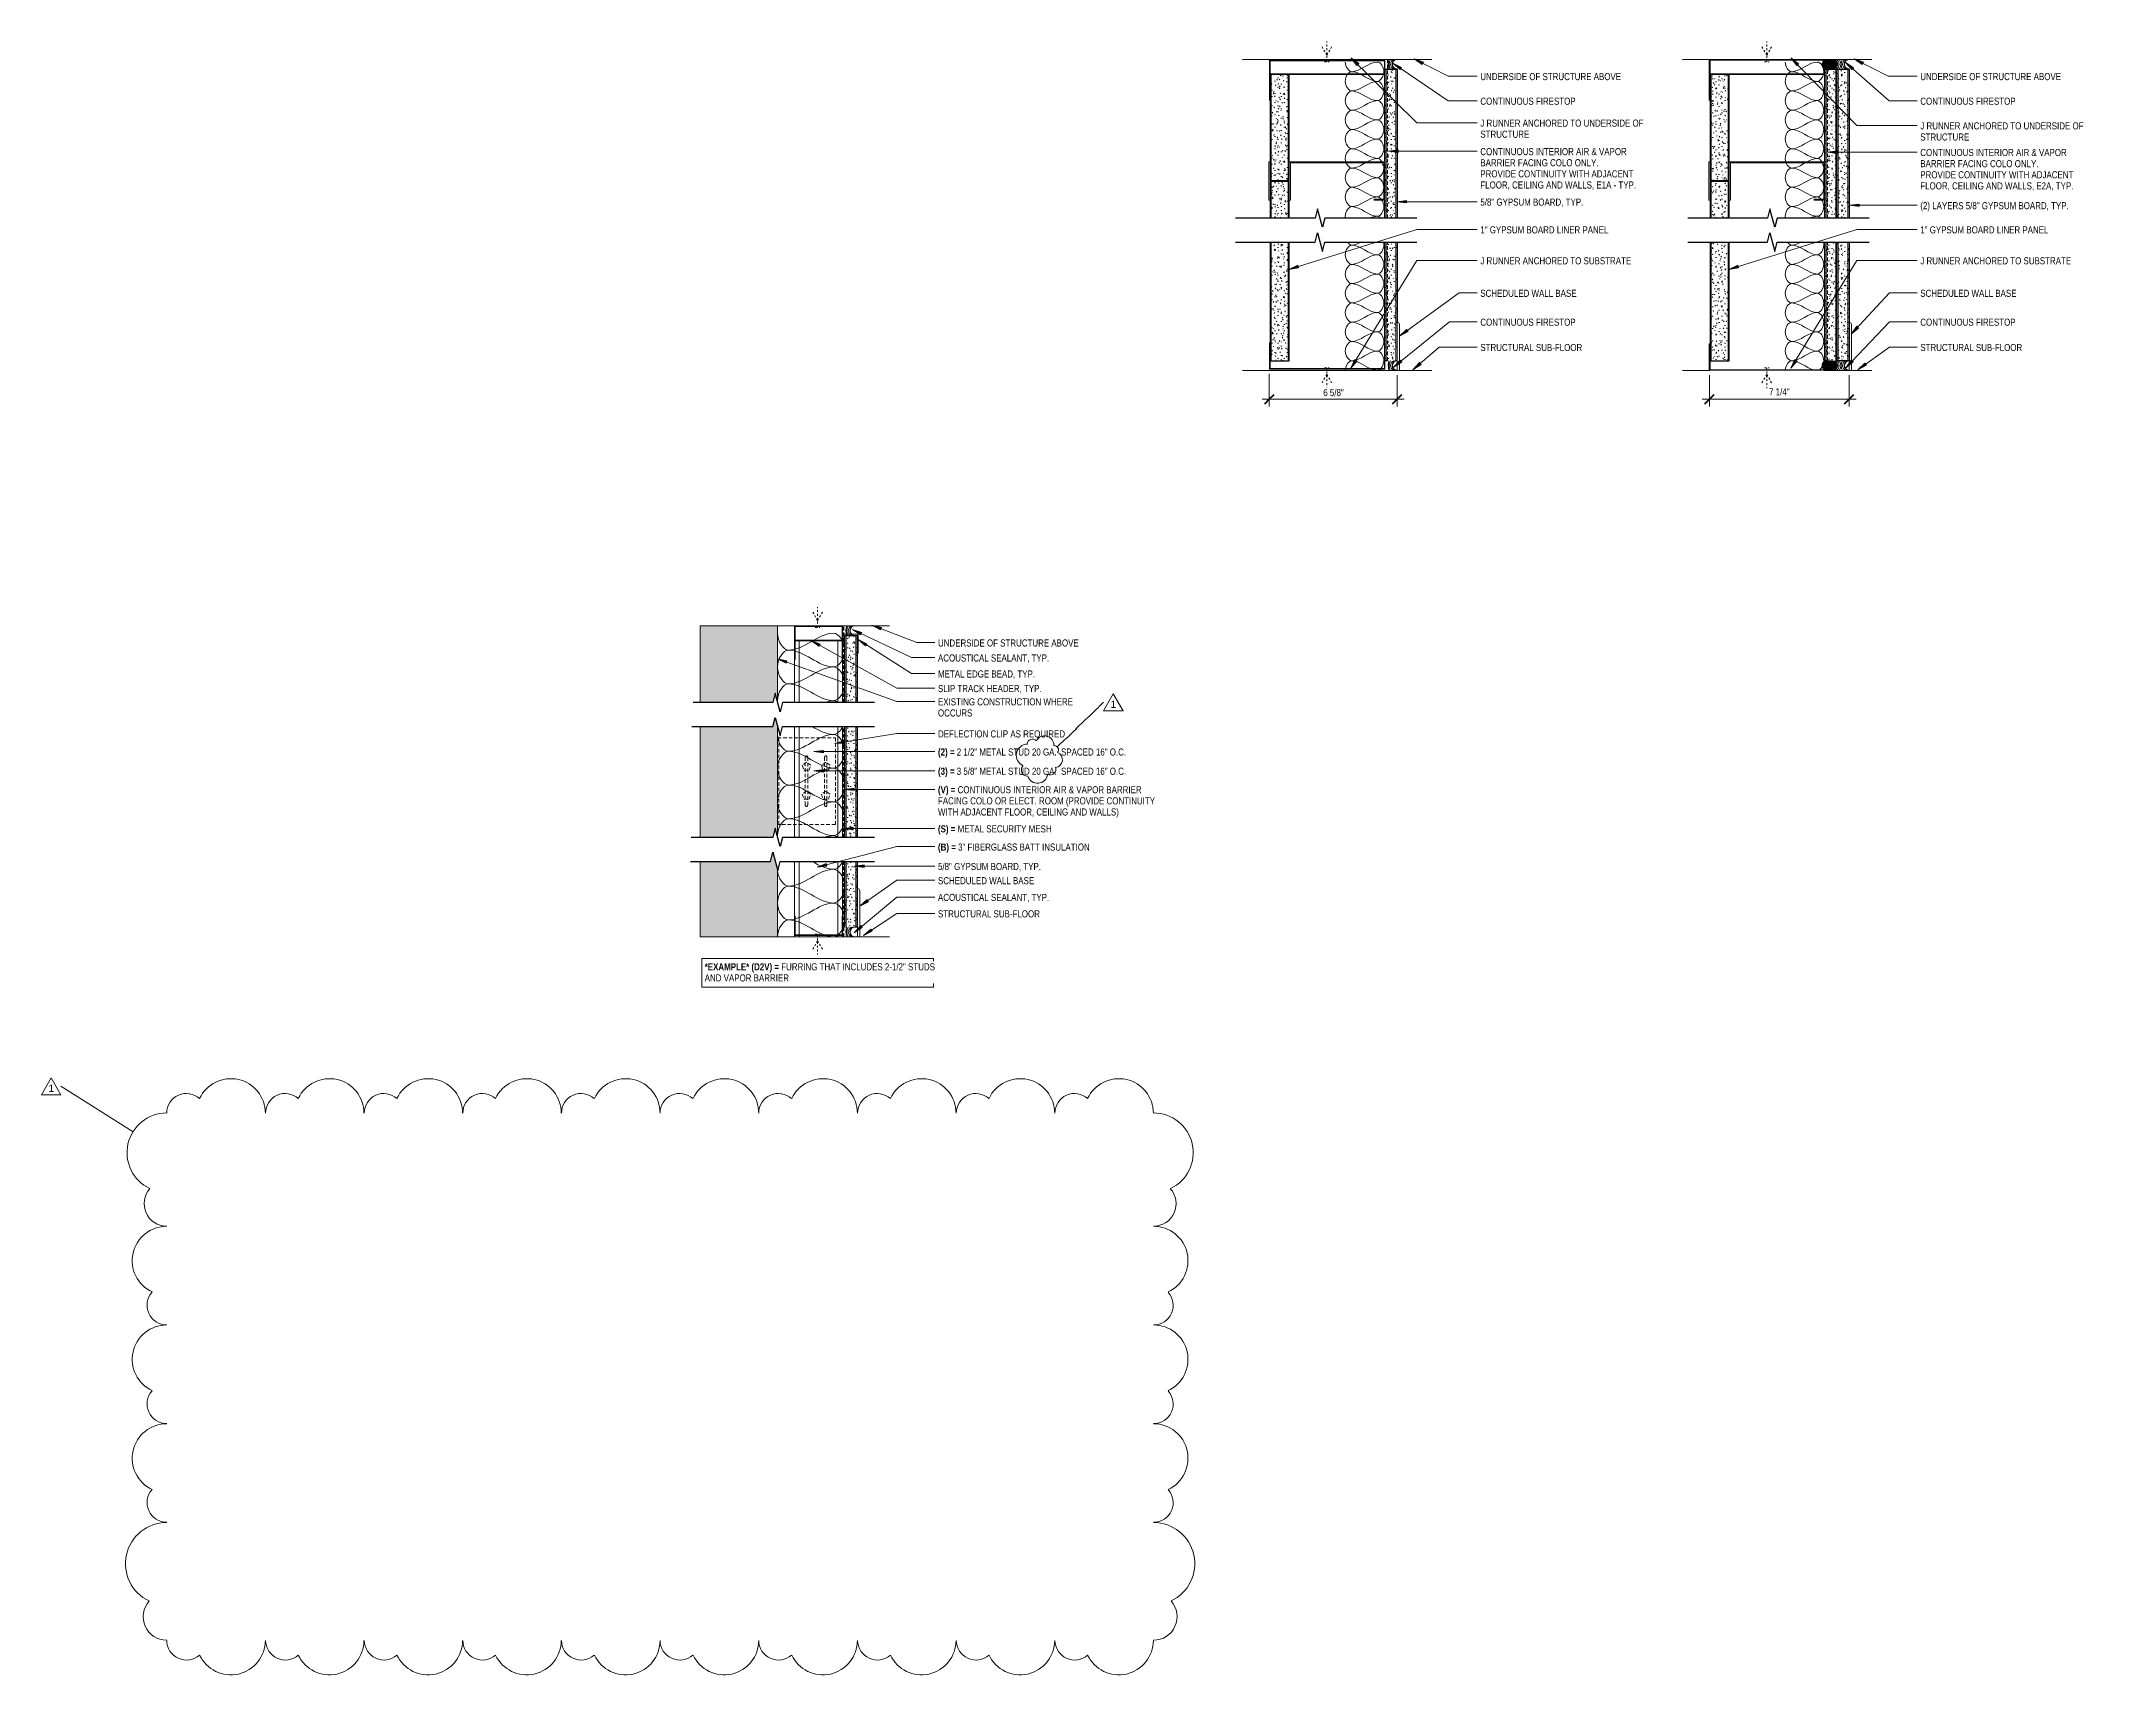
# Model space of a CAD drawing. Header units: inches. Extents: x 28 to 702, y -40 to 115.
# Drawn here: x 28 to 135.6, y 20.3 to 105.2 of the extents above; entities that cross this region are included whole.
import ezdxf

# ---------------------------------------------------------------- set-up
doc = ezdxf.new("R2010")
doc.units = ezdxf.units.IN
doc.header["$MEASUREMENT"] = 0
doc.linetypes.add('Hidden', pattern=[0.28125, 0.1875, -0.09375])
doc.linetypes.add('Hidden 1_16_', pattern=[0.09375, 0.0625, -0.03125])
for name, color, linetype, lineweight in [('A-ANNO-DIMS', 211, 'Continuous', 9), ('A-ANNO-DIMS-4', 211, 'Continuous', 9), ('A-DETL', 90, 'Continuous', 9), ('A-DETL-GENF', 92, 'Continuous', 9), ('A-DETL-HDLN', 90, 'Hidden', 9), ('A-DETL-MEDM', 33, 'Continuous', 30), ('A-DETL-THIN', 151, 'Continuous', 18), ('A-DETL-WIDE', 214, 'Continuous', 18), ('G-ANNO-REVC', 71, 'Continuous', 9), ('G-ANNO-REVC-IDEN', 71, 'Continuous', 9), ('G-ANNO-TEXT', 231, 'Continuous', 9)]:
    doc.layers.add(name, color=color, linetype=linetype, lineweight=lineweight)
doc.styles.add('Arial', font='arial.ttf', dxfattribs={"width": 0.8, "height": 0.368825})
doc.styles.add('Arial_1', font='arial.ttf', dxfattribs={"height": 0.368825})
doc.dimstyles.new('Linear_-_3_32__Arial_1_8_', dxfattribs={"dimscale": 12, "dimtxt": 0.375, "dimasz": 0.041667, "dimexe": 0.03125, "dimexo": 0.020833, "dimgap": 0.020833, "dimtad": 1, "dimdec": 3, "dimrnd": 0.125, "dimzin": 3, "dimdsep": 46, "dimlunit": 4, "dimtxsty": 'Arial', "dimblk1": 'OBLIQUE', "dimblk2": 'OBLIQUE', "dimsah": 1, "dimcen": 0.09, "dimdle": 0.03125, "dimazin": 0, "dimtfac": 1, "dimtdec": 4, "dimtix": 1, "dimtmove": 2, "dimatfit": 3, "dimfxl": 1, "dimtvp": 1, "dimtfill": 1, "dimfrac": 2, "dimtolj": 1, "dimtzin": 0, "dimarcsym": 2})
doc.dimstyles.new('Linear_-_3_32__Arial_Precise', dxfattribs={"dimscale": 12, "dimtxt": 0.375, "dimasz": 0.041667, "dimexe": 0.03125, "dimexo": 0.020833, "dimgap": 0.020833, "dimtad": 1, "dimdec": 3, "dimrnd": 0.125, "dimzin": 3, "dimdsep": 46, "dimlunit": 4, "dimtxsty": 'Arial', "dimblk1": 'OBLIQUE', "dimblk2": 'OBLIQUE', "dimsah": 1, "dimcen": 0.09, "dimdle": 0.03125, "dimazin": 0, "dimtfac": 1, "dimtdec": 4, "dimtix": 1, "dimtmove": 2, "dimatfit": 3, "dimfxl": 1, "dimtvp": 1, "dimtfill": 1, "dimfrac": 2, "dimtolj": 1, "dimtzin": 0, "dimarcsym": 2})

msp = doc.modelspace()

# ---------------------------------------------------------------- texts
at = {"layer": 'G-ANNO-REVC-IDEN', "char_height": 0.368825, "width": 0.342, "attachment_point": 2, "line_spacing_factor": 0.938532, "style": 'Arial_1'}
for insert in [(83.636544, 70.977933), (28.50795, 51.051984)]:
    msp.add_mtext('1', dxfattribs=dict(at, insert=insert))

# ---------------------------------------------------------------- blocks, each defined once
blk = doc.blocks.new('Caulking-Section - 1_2_-10811-TYPE D2_ D3 - V_S_B INTERIOR FURRED PTN_')
at = {"layer": 'A-DETL-GENF'}
for centre, radius, start, end in [((0.13, 0.25), 0.271, 292.6199, 67.3801), ((0.06, 0.25), 0.417, 323.1301, 36.8699), ((-0.25, 0.25), 0.771, 341.0754, 18.9246)]:
    blk.add_arc(centre, radius, start, end, dxfattribs=at)
at = {"layer": 'A-DETL-MEDM'}
blk.add_arc((0.06, 0.25), 0.25, 270, 90, dxfattribs=at)
blk = doc.blocks.new('Gypsum Wallboard-Section1 - 5_8_-10816-TYPE D2_ D3 - V_S_B INTERIOR FURRED PTN_')
at = {"layer": 'A-DETL-GENF'}
h = blk.add_hatch(dxfattribs=at)
h.set_pattern_fill('FP_1', color=256, style=0, pattern_type=2)
h.set_pattern_definition([(270, (-59.235, 69.701), (0.16, -0.64), [0.053, -0.427, 0.053, -0.427, -2.56]), (270, (-59.235, 69.701), (0.16, -0.64), [-0.96, 0.053, -0.907, 0.053, -0.427, -1.12]), (270, (-59.235, 69.701), (0.16, -0.64), [-2.4, 0.053, -0.267, 0.053, -0.747]), (30, (-59.155, 69.461), (0.47425626, 0.45856406), [0.053, -0.427, 0.053, -0.427, -2.56]), (30, (-59.155, 69.461), (0.47425626, 0.45856406), [-0.96, 0.053, -0.907, 0.053, -0.427, -1.12]), (30, (-59.155, 69.461), (0.47425626, 0.45856406), [-2.4, 0.053, -0.267, 0.053, -0.747]), (150, (-58.835, 69.381), (-0.63425626, 0.18143594), [0.053, -0.427, 0.053, -0.427, -2.56]), (150, (-58.835, 69.381), (-0.63425626, 0.18143594), [-0.96, 0.053, -0.907, 0.053, -0.427, -1.12]), (150, (-58.835, 69.381), (-0.63425626, 0.18143594), [-2.4, 0.053, -0.267, 0.053, -0.747])])
h.paths.add_polyline_path([(0, 0), (0, -0.63), (3.41, -0.63), (3.41, 0), (0, 0)], flags=0)
h.paths.add_polyline_path([(4.66, -0.38), (4.66, -0.63), (10.41, -0.63), (10.41, 0), (4.66, 0), (4.66, -0.33)], flags=0)
h.paths.add_polyline_path([(11.66, 0), (11.66, -0.63), (15.14, -0.63), (15.14, 0)], flags=0)
for p, q in [((0, -0.06), (3.41, -0.06)), ((0, -0.56), (3.41, -0.56)), ((4.66, -0.06), (10.41, -0.06)), ((4.66, -0.56), (10.41, -0.56)), ((11.66, -0.06), (15.14, -0.06)), ((11.66, -0.56), (15.14, -0.56))]:
    blk.add_line(p, q, dxfattribs=at)
at = {"layer": 'A-DETL-MEDM'}
for p, q in [((0, 0), (3.41, 0)), ((0, -0.01), (0, 0)), ((4.66, 0), (10.41, 0)), ((11.66, 0), (15.14, 0)), ((15.14, 0), (15.14, -0.63)), ((0, -0.63), (0, -0.51)), ((3.41, -0.63), (0, -0.63)), ((10.41, -0.63), (4.66, -0.63)), ((15.14, -0.63), (11.66, -0.63))]:
    blk.add_line(p, q, dxfattribs=at)
blk = doc.blocks.new('LGF - C Studs-Side - 2 1_2_-10814-TYPE D2_ D3 - V_S_B INTERIOR FURRED PTN_')
at = {"layer": 'A-DETL-GENF'}
for p, q in [((0.08, 2.5), (0, 2.5)), ((0, 2.5), (0, 0)), ((0, 2.25), (0.06, 2.25)), ((0.09, 2.25), (3.91, 2.25)), ((3.91, 2.5), (1.06, 2.5)), ((10.91, 2.5), (5.16, 2.5)), ((5.16, 2.25), (10.91, 2.25)), ((14.39, 2.5), (12.16, 2.5)), ((12.16, 2.25), (15.35, 2.25)), ((0.06, 0.25), (0, 0.25)), ((0, 0), (0.08, 0)), ((3.91, 0.25), (0.09, 0.25)), ((1.06, 0), (3.91, 0)), ((10.91, 0.25), (5.16, 0.25)), ((5.16, 0), (10.91, 0)), ((15.35, 0.25), (12.16, 0.25)), ((12.16, 0), (14.39, 0))]:
    blk.add_line(p, q, dxfattribs=at)
blk = doc.blocks.new('Channel Studs-Section - 2 1_2_-8361-TYPE D2_ D3 - V_S_B INTERIOR FURRED PTN_')
at = {"layer": 'A-DETL-GENF'}
for p, q in [((-1.26, -1.23), (-1.29, -1.23)), ((-1.29, -1.23), (-1.29, -1.98)), ((-1.26, -1.98), (-1.26, -1.23)), ((1.21, -1.23), (1.17, -1.23)), ((1.17, -1.23), (1.17, -1.98)), ((1.21, -1.98), (1.21, -1.23)), ((1.17, -2.2), (-1.26, -2.2)), ((-1.26, -2.23), (1.17, -2.23))]:
    blk.add_line(p, q, dxfattribs=at)
blk = doc.blocks.new('Channel Studs-Section - 2 1_2_-V1-TYPE D2_ D3 - V_S_B INTERIOR FURRED PTN_')
at = {"layer": 'A-DETL-GENF'}
for p, q in [((-1.26, -1.23), (-1.29, -1.23)), ((-1.29, -1.23), (-1.29, -2.2)), ((-1.26, -2.2), (-1.26, -1.23)), ((1.21, -1.23), (1.17, -1.23)), ((1.17, -1.23), (1.17, -2.2)), ((1.21, -2.2), (1.21, -1.23)), ((1.17, -2.2), (-1.26, -2.2)), ((-1.26, -2.23), (1.18, -2.23))]:
    blk.add_line(p, q, dxfattribs=at)
for centre, radius, start, end in [((-1.26, -2.2), 0.0312, 180, 270), ((1.18, -2.2), 0.0313, 270, 0)]:
    blk.add_arc(centre, radius, start, end, dxfattribs=at)
blk = doc.blocks.new('Resilient Flat Base-Section - 2 1_2_-8343-TYPE D2_ D3 - V_S_B INTERIOR FURRED PTN_')
at = {"layer": 'A-DETL-GENF'}
for p, q in [((-1.29, 0.23), (-1.29, -2.27)), ((-1.17, -2.27), (-1.17, 0.11)), ((-1.29, -2.27), (-1.17, -2.27))]:
    blk.add_line(p, q, dxfattribs=at)
blk.add_arc((-1.29, 0.11), 0.125, 360, 90, dxfattribs=at)
blk = doc.blocks.new('Channel Studs-Section - 2 1_2_-10815-TYPE D2_ D3 - V_S_B INTERIOR FURRED PTN_')
at = {"layer": 'A-DETL-GENF'}
for p, q in [((-1.29, 2.2), (-1.29, 1.23)), ((1.18, 2.23), (-1.26, 2.23)), ((-1.26, 1.23), (-1.26, 2.2)), ((-1.26, 2.2), (1.17, 2.2)), ((1.17, 2.2), (1.17, 1.23)), ((1.21, 1.23), (1.21, 2.2)), ((-1.29, 1.23), (-1.26, 1.23)), ((1.17, 1.23), (1.21, 1.23))]:
    blk.add_line(p, q, dxfattribs=at)
for centre, start, end in [((-1.26, 2.2), 90, 180), ((1.18, 2.2), 0, 90)]:
    blk.add_arc(centre, 0.0312, start, end, dxfattribs=at)
blk = doc.blocks.new('Break Line1 - Break Line-10818-TYPE D2_ D3 - V_S_B INTERIOR FURRED PTN_')
at = {"layer": 'A-DETL-MEDM'}
for p, q in [((-5.03, 0), (-0.25, 0)), ((-0.25, 0), (-0.13, 0.48)), ((-0.13, 0.48), (0.13, -0.48)), ((0.13, -0.48), (0.25, 0)), ((0.25, 0), (4.39, 0))]:
    blk.add_line(p, q, dxfattribs=at)
blk = doc.blocks.new('Break Line1 - Break Line-10817-TYPE D2_ D3 - V_S_B INTERIOR FURRED PTN_')
at = {"layer": 'A-DETL-MEDM'}
for p, q in [((-4.45, 0), (-0.25, 0)), ((-0.25, 0), (-0.13, 0.48)), ((-0.13, 0.48), (0.13, -0.48)), ((0.13, -0.48), (0.25, 0)), ((0.25, 0), (5.03, 0))]:
    blk.add_line(p, q, dxfattribs=at)
blk = doc.blocks.new('Break Line1 - Break Line-10812-TYPE D2_ D3 - V_S_B INTERIOR FURRED PTN_')
at = {"layer": 'A-DETL-MEDM'}
for p, q in [((-4.4, 0), (-0.25, 0)), ((-0.25, 0), (-0.13, 0.48)), ((-0.13, 0.48), (0.13, -0.48)), ((0.13, -0.48), (0.25, 0)), ((0.25, 0), (5.16, 0))]:
    blk.add_line(p, q, dxfattribs=at)
blk = doc.blocks.new('Break Line1 - Break Line-10813-TYPE D2_ D3 - V_S_B INTERIOR FURRED PTN_')
at = {"layer": 'A-DETL-MEDM'}
for p, q in [((-5.03, 0), (-0.25, 0)), ((-0.25, 0), (-0.13, 0.48)), ((-0.13, 0.48), (0.13, -0.48)), ((0.13, -0.48), (0.25, 0)), ((0.25, 0), (4.49, 0))]:
    blk.add_line(p, q, dxfattribs=at)
blk = doc.blocks.new('Gypsum Wallboard-Section - 1_-10821-TYPE E1 - 1-HR_ SHAFT WALL UL-U415')
at = {"layer": 'A-DETL-GENF'}
h = blk.add_hatch(dxfattribs=at)
h.set_pattern_fill('FP_2', color=256, style=0, pattern_type=2)
h.set_pattern_definition([(270, (-75.739, 78.88), (0.16, -0.64), [0.053, -0.427, 0.053, -0.427, -2.56]), (270, (-75.739, 78.88), (0.16, -0.64), [-0.96, 0.053, -0.907, 0.053, -0.427, -1.12]), (270, (-75.739, 78.88), (0.16, -0.64), [-2.4, 0.053, -0.267, 0.053, -0.747]), (30, (-75.659, 78.64), (0.47425626, 0.45856406), [0.053, -0.427, 0.053, -0.427, -2.56]), (30, (-75.659, 78.64), (0.47425626, 0.45856406), [-0.96, 0.053, -0.907, 0.053, -0.427, -1.12]), (30, (-75.659, 78.64), (0.47425626, 0.45856406), [-2.4, 0.053, -0.267, 0.053, -0.747]), (150, (-75.339, 78.56), (-0.63425626, 0.18143594), [0.053, -0.427, 0.053, -0.427, -2.56]), (150, (-75.339, 78.56), (-0.63425626, 0.18143594), [-0.96, 0.053, -0.907, 0.053, -0.427, -1.12]), (150, (-75.339, 78.56), (-0.63425626, 0.18143594), [-2.4, 0.053, -0.267, 0.053, -0.747])])
h.paths.add_polyline_path([(0, 0), (0, -1), (6.16, -1), (6.16, 0), (0.94, 0)], flags=0)
h.paths.add_polyline_path([(7.41, 0), (7.41, -1), (9.29, -1), (9.29, 0), (8.32, 0)], flags=0)
h.paths.add_polyline_path([(9.36, 0), (9.36, -1), (14.85, -1), (14.85, 0), (9.36, 0)], flags=0)
for p, q in [((0, -0.06), (6.16, -0.06)), ((0, -0.94), (6.16, -0.94)), ((7.41, -0.06), (9.29, -0.06)), ((7.41, -0.94), (9.29, -0.94)), ((9.36, -0.06), (14.85, -0.06)), ((9.36, -0.94), (14.85, -0.94))]:
    blk.add_line(p, q, dxfattribs=at)
at = {"layer": 'A-DETL-MEDM'}
for p, q in [((0, 0), (0, -1)), ((6.16, 0), (0.94, 0)), ((8.32, 0), (7.41, 0)), ((13.51, 0), (10.32, 0)), ((0, -1), (6.16, -1)), ((7.41, -1), (8.32, -1)), ((10.32, -1), (14.85, -1))]:
    blk.add_line(p, q, dxfattribs=at)
blk = doc.blocks.new('Caulking-Section - 1_2_-10811-TYPE E1 - 1-HR_ SHAFT WALL UL-U415')
at = {"layer": 'A-DETL-GENF'}
for centre, radius, start, end in [((0.13, 0.25), 0.271, 292.6199, 67.3801), ((0.06, 0.25), 0.417, 323.1301, 36.8699), ((-0.25, 0.25), 0.771, 341.0754, 18.9246)]:
    blk.add_arc(centre, radius, start, end, dxfattribs=at)
at = {"layer": 'A-DETL-MEDM'}
blk.add_arc((0.06, 0.25), 0.25, 270, 90, dxfattribs=at)
blk = doc.blocks.new('Gypsum Wallboard-Section1 - 5_8_-10816-TYPE E1 - 1-HR_ SHAFT WALL UL-U415')
at = {"layer": 'A-DETL-GENF'}
h = blk.add_hatch(dxfattribs=at)
h.set_pattern_fill('FP_3', color=256, style=0, pattern_type=2)
h.set_pattern_definition([(270, (-75.739, 84.845), (0.16, -0.64), [0.053, -0.427, 0.053, -0.427, -2.56]), (270, (-75.739, 84.845), (0.16, -0.64), [-0.96, 0.053, -0.907, 0.053, -0.427, -1.12]), (270, (-75.739, 84.845), (0.16, -0.64), [-2.4, 0.053, -0.267, 0.053, -0.747]), (30, (-75.659, 84.605), (0.47425626, 0.45856406), [0.053, -0.427, 0.053, -0.427, -2.56]), (30, (-75.659, 84.605), (0.47425626, 0.45856406), [-0.96, 0.053, -0.907, 0.053, -0.427, -1.12]), (30, (-75.659, 84.605), (0.47425626, 0.45856406), [-2.4, 0.053, -0.267, 0.053, -0.747]), (150, (-75.339, 84.525), (-0.63425626, 0.18143594), [0.053, -0.427, 0.053, -0.427, -2.56]), (150, (-75.339, 84.525), (-0.63425626, 0.18143594), [-0.96, 0.053, -0.907, 0.053, -0.427, -1.12]), (150, (-75.339, 84.525), (-0.63425626, 0.18143594), [-2.4, 0.053, -0.267, 0.053, -0.747])])
h.paths.add_polyline_path([(0, 0), (0, -0.63), (6.16, -0.63), (6.16, 0), (0.01, 0)], flags=0)
h.paths.add_polyline_path([(7.41, -0.63), (15.14, -0.63), (15.14, 0), (7.41, 0), (7.41, -0.03)], flags=0)
for p, q in [((0, -0.06), (6.16, -0.06)), ((0, -0.56), (6.16, -0.56)), ((7.41, -0.06), (15.14, -0.06)), ((7.41, -0.56), (15.14, -0.56))]:
    blk.add_line(p, q, dxfattribs=at)
at = {"layer": 'A-DETL-MEDM'}
for p, q in [((0, -0.13), (0, 0)), ((0.94, 0), (6.16, 0)), ((7.41, 0), (8.32, 0)), ((10.32, 0), (13.51, 0)), ((15.14, 0), (15.14, -0.63)), ((6.16, -0.63), (2, -0.63)), ((15.14, -0.63), (7.41, -0.63))]:
    blk.add_line(p, q, dxfattribs=at)
blk = doc.blocks.new('Channel Studs-Section - 6_-8344-TYPE E1 - 1-HR_ SHAFT WALL UL-U415')
at = {"layer": 'A-DETL-GENF'}
for p, q in [((-1.29, -1.51), (-1.29, -2.2)), ((-1.26, -2.2), (-1.26, -1.53)), ((4.67, -1.53), (4.67, -2.2)), ((4.71, -2.2), (4.71, -1.51)), ((4.67, -2.2), (-1.26, -2.2)), ((-1.26, -2.23), (4.68, -2.23))]:
    blk.add_line(p, q, dxfattribs=at)
for centre, radius, start, end in [((-1.26, -2.2), 0.0312, 180, 270), ((4.68, -2.2), 0.0313, 270, 360)]:
    blk.add_arc(centre, radius, start, end, dxfattribs=at)
blk = doc.blocks.new('Resilient Flat Base-Section - 2 1_2_-8343-TYPE E1 - 1-HR_ SHAFT WALL UL-U415')
at = {"layer": 'A-DETL-GENF'}
for p, q in [((-1.29, 0.23), (-1.29, -2.27)), ((-1.17, -2.27), (-1.17, 0.11)), ((-1.29, -2.27), (-1.17, -2.27))]:
    blk.add_line(p, q, dxfattribs=at)
blk.add_arc((-1.29, 0.11), 0.125, 360, 90, dxfattribs=at)
blk = doc.blocks.new('Channel Studs-Section - 6_-10819-TYPE E1 - 1-HR_ SHAFT WALL UL-U415')
at = {"layer": 'A-DETL-GENF'}
for p, q in [((-1.29, 2.2), (-1.29, 0.86)), ((4.68, 2.23), (-1.26, 2.23)), ((-1.26, 0.86), (-1.26, 2.2)), ((-1.26, 2.2), (4.67, 2.2)), ((4.67, 2.2), (4.67, 0.86)), ((4.71, 0.86), (4.71, 2.2)), ((-1.29, 0.86), (-1.26, 0.86)), ((4.67, 0.86), (4.71, 0.86))]:
    blk.add_line(p, q, dxfattribs=at)
for centre, start, end in [((-1.26, 2.2), 90, 180), ((4.68, 2.2), 0, 90)]:
    blk.add_arc(centre, 0.0312, start, end, dxfattribs=at)
blk = doc.blocks.new('Break Line1 - Break Line-10820-TYPE E1 - 1-HR_ SHAFT WALL UL-U415')
at = {"layer": 'A-DETL-MEDM'}
for p, q in [((-4.39, 0), (-0.25, 0)), ((-0.25, 0), (-0.13, 0.48)), ((-0.13, 0.48), (0.13, -0.48)), ((0.13, -0.48), (0.25, 0)), ((0.25, 0), (5.03, 0))]:
    blk.add_line(p, q, dxfattribs=at)
blk = doc.blocks.new('Break Line1 - Break Line-10818-TYPE E1 - 1-HR_ SHAFT WALL UL-U415')
at = {"layer": 'A-DETL-MEDM'}
for p, q in [((-5.03, 0), (-0.25, 0)), ((-0.25, 0), (-0.13, 0.48)), ((-0.13, 0.48), (0.13, -0.48)), ((0.13, -0.48), (0.25, 0)), ((0.25, 0), (4.39, 0))]:
    blk.add_line(p, q, dxfattribs=at)
blk = doc.blocks.new('Channel Studs-Section - 6_-V2-TYPE E1 - 1-HR_ SHAFT WALL UL-U415')
at = {"layer": 'A-DETL-GENF'}
for p, q in [((-1.26, -0.86), (-1.29, -0.86)), ((-1.29, -0.86), (-1.29, -2.2)), ((-1.26, -2.2), (-1.26, -0.86)), ((4.71, -0.86), (4.67, -0.86)), ((4.67, -0.86), (4.67, -2.2)), ((4.71, -2.2), (4.71, -0.86)), ((4.67, -2.2), (-1.26, -2.2)), ((-1.26, -2.23), (4.68, -2.23))]:
    blk.add_line(p, q, dxfattribs=at)
for centre, radius, start, end in [((-1.26, -2.2), 0.0312, 180, 270), ((4.68, -2.2), 0.0313, 270, 360)]:
    blk.add_arc(centre, radius, start, end, dxfattribs=at)
blk = doc.blocks.new('Joint Sealant and Backer Rod-Section - 1_2_-10822-TYPE E2 - 2-HR_ SHAFT WALL UL-U415')
at = {"layer": 'A-DETL-MEDM', "lineweight": 9}
h = blk.add_hatch(color=256, dxfattribs=at)
h.paths.add_polyline_path([(0.91, 0.5), (0.9, 0.5), (0.83, 0.49), (0.77, 0.47), (0.72, 0.43), (0.68, 0.37), (0.65, 0.31), (0.65, 0.25), (0.65, 0.19), (0.68, 0.12), (0.72, 0.07), (0.77, 0.03), (0.83, 0.01), (0.9, 0), (1.21, 0), (1.27, 0.01), (1.31, 0.03), (1.31, 0.04), (1.31, 0.48), (1.27, 0.49), (1.21, 0.5)], flags=0)
h.paths.add_polyline_path([(1.35, 0.46), (1.35, 0.04), (1.39, 0.07), (1.43, 0.12), (1.45, 0.19), (1.46, 0.25), (1.45, 0.31), (1.43, 0.37), (1.39, 0.43)], flags=0)
at = {"layer": 'A-DETL-GENF'}
blk.add_line((0.9, 0), (1.21, 0), dxfattribs=at)
for centre, radius, start, end in [((0.13, 0.25), 0.271, 292.6199, 67.3801), ((0.06, 0.25), 0.417, 323.1301, 36.8699), ((0.9, 0.25), 0.417, 143.1301, 216.8699), ((0.85, 0.25), 0.277, 115.6022, 244.3978), ((0.9, 0.25), 0.25, 90, 270), ((1.21, 0.25), 0.25, 65.1828, 90), ((1.21, 0.25), 0.25, 270, 295.0155), ((1.21, 0.25), 0.25, 304.0799, 55.8506)]:
    blk.add_arc(centre, radius, start, end, dxfattribs=at)
at = {"layer": 'A-DETL-MEDM'}
blk.add_arc((0.06, 0.25), 0.25, 270, 90, dxfattribs=at)
blk = doc.blocks.new('Gypsum Wallboard-Section - 1_-10821-TYPE E2 - 2-HR_ SHAFT WALL UL-U415')
at = {"layer": 'A-DETL-GENF'}
h = blk.add_hatch(dxfattribs=at)
h.set_pattern_fill('FP_4', color=256, style=0, pattern_type=2)
h.set_pattern_definition([(270, (-52.903, 78.88), (0.16, -0.64), [0.053, -0.427, 0.053, -0.427, -2.56]), (270, (-52.903, 78.88), (0.16, -0.64), [-0.96, 0.053, -0.907, 0.053, -0.427, -1.12]), (270, (-52.903, 78.88), (0.16, -0.64), [-2.4, 0.053, -0.267, 0.053, -0.747]), (30, (-52.823, 78.64), (0.47425626, 0.45856406), [0.053, -0.427, 0.053, -0.427, -2.56]), (30, (-52.823, 78.64), (0.47425626, 0.45856406), [-0.96, 0.053, -0.907, 0.053, -0.427, -1.12]), (30, (-52.823, 78.64), (0.47425626, 0.45856406), [-2.4, 0.053, -0.267, 0.053, -0.747]), (150, (-52.503, 78.56), (-0.63425626, 0.18143594), [0.053, -0.427, 0.053, -0.427, -2.56]), (150, (-52.503, 78.56), (-0.63425626, 0.18143594), [-0.96, 0.053, -0.907, 0.053, -0.427, -1.12]), (150, (-52.503, 78.56), (-0.63425626, 0.18143594), [-2.4, 0.053, -0.267, 0.053, -0.747])])
h.paths.add_polyline_path([(0, 0), (0, -1), (6.16, -1), (6.16, 0), (0.87, 0)], flags=0)
h.paths.add_polyline_path([(7.41, 0), (7.41, -1), (9.29, -1), (9.29, 0), (8.32, 0)], flags=0)
h.paths.add_polyline_path([(9.36, 0), (9.36, -1), (14.85, -1), (14.85, 0), (10.32, 0)], flags=0)
for p, q in [((0, -0.06), (6.16, -0.06)), ((0, -0.94), (6.16, -0.94)), ((7.41, -0.06), (9.29, -0.06)), ((7.41, -0.94), (9.29, -0.94)), ((9.36, -0.06), (14.85, -0.06)), ((9.36, -0.94), (14.85, -0.94))]:
    blk.add_line(p, q, dxfattribs=at)
at = {"layer": 'A-DETL-MEDM'}
for p, q in [((0, 0), (0, -1)), ((6.16, 0), (0.87, 0)), ((8.32, 0), (7.41, 0)), ((13.51, 0), (10.32, 0)), ((0, -1), (6.16, -1)), ((7.41, -1), (8.32, -1)), ((10.32, -1), (14.85, -1))]:
    blk.add_line(p, q, dxfattribs=at)
blk = doc.blocks.new('Gypsum Wallboard-Section1 - 5_8_-10816-TYPE E2 - 2-HR_ SHAFT WALL UL-U415')
at = {"layer": 'A-DETL-GENF'}
h = blk.add_hatch(dxfattribs=at)
h.set_pattern_fill('FP_5', color=256, style=0, pattern_type=2)
h.set_pattern_definition([(270, (-52.903, 84.845), (0.16, -0.64), [0.053, -0.427, 0.053, -0.427, -2.56]), (270, (-52.903, 84.845), (0.16, -0.64), [-0.96, 0.053, -0.907, 0.053, -0.427, -1.12]), (270, (-52.903, 84.845), (0.16, -0.64), [-2.4, 0.053, -0.267, 0.053, -0.747]), (30, (-52.823, 84.605), (0.47425626, 0.45856406), [0.053, -0.427, 0.053, -0.427, -2.56]), (30, (-52.823, 84.605), (0.47425626, 0.45856406), [-0.96, 0.053, -0.907, 0.053, -0.427, -1.12]), (30, (-52.823, 84.605), (0.47425626, 0.45856406), [-2.4, 0.053, -0.267, 0.053, -0.747]), (150, (-52.503, 84.525), (-0.63425626, 0.18143594), [0.053, -0.427, 0.053, -0.427, -2.56]), (150, (-52.503, 84.525), (-0.63425626, 0.18143594), [-0.96, 0.053, -0.907, 0.053, -0.427, -1.12]), (150, (-52.503, 84.525), (-0.63425626, 0.18143594), [-2.4, 0.053, -0.267, 0.053, -0.747])])
h.paths.add_polyline_path([(0, 0), (0, -0.63), (6.16, -0.63), (6.16, 0), (0, 0)], flags=0)
h.paths.add_polyline_path([(7.41, -0.03), (7.41, -0.63), (15.14, -0.63), (15.14, 0), (7.41, 0)], flags=0)
for p, q in [((0, -0.06), (6.16, -0.06)), ((0, -0.56), (6.16, -0.56)), ((7.41, -0.06), (15.14, -0.06)), ((7.41, -0.56), (15.14, -0.56))]:
    blk.add_line(p, q, dxfattribs=at)
at = {"layer": 'A-DETL-MEDM'}
for p, q in [((0, -0.1), (0, 0)), ((0.87, 0), (6.16, 0)), ((7.41, 0), (8.32, 0)), ((10.32, 0), (13.51, 0)), ((15.14, 0), (15.14, -0.63))]:
    blk.add_line(p, q, dxfattribs=at)
blk = doc.blocks.new('Channel Studs-Section - 6_-8344-TYPE E2 - 2-HR_ SHAFT WALL UL-U415')
at = {"layer": 'A-DETL-GENF'}
for p, q in [((-1.29, -1.46), (-1.29, -2.2)), ((-1.26, -2.2), (-1.26, -1.48)), ((4.67, -1.48), (4.67, -2.2)), ((4.71, -2.2), (4.71, -1.46)), ((4.67, -2.2), (-1.26, -2.2)), ((-1.26, -2.23), (4.68, -2.23))]:
    blk.add_line(p, q, dxfattribs=at)
for centre, radius, start, end in [((-1.26, -2.2), 0.0312, 180, 270), ((4.68, -2.2), 0.0313, 270, 360)]:
    blk.add_arc(centre, radius, start, end, dxfattribs=at)
blk = doc.blocks.new('Joint Sealant and Backer Rod-Section - 1_2_-V3-TYPE E2 - 2-HR_ SHAFT WALL UL-U415')
at = {"layer": 'A-DETL-MEDM', "lineweight": 9}
h = blk.add_hatch(color=256, dxfattribs=at)
h.paths.add_polyline_path([(0.91, 0.5), (0.9, 0.5), (0.83, 0.49), (0.77, 0.47), (0.72, 0.43), (0.68, 0.37), (0.65, 0.31), (0.65, 0.25), (0.65, 0.19), (0.68, 0.12), (0.72, 0.07), (0.77, 0.03), (0.83, 0.01), (0.9, 0), (1.21, 0), (1.27, 0.01), (1.31, 0.02), (1.31, 0.48), (1.27, 0.49), (1.21, 0.5)], flags=0)
h.paths.add_polyline_path([(1.35, 0.46), (1.35, 0.04), (1.39, 0.07), (1.43, 0.12), (1.45, 0.19), (1.46, 0.25), (1.45, 0.31), (1.43, 0.37), (1.39, 0.43)], flags=0)
at = {"layer": 'A-DETL-GENF'}
for p, q in [((1.21, 0.5), (0.9, 0.5)), ((0.9, 0), (1.21, 0))]:
    blk.add_line(p, q, dxfattribs=at)
for centre, radius, start, end in [((0.13, 0.25), 0.271, 292.6199, 67.3801), ((0.06, 0.25), 0.417, 323.1301, 36.8699), ((0.9, 0.25), 0.417, 143.1301, 216.8699), ((0.85, 0.25), 0.277, 115.6022, 244.3978), ((0.9, 0.25), 0.25, 90, 270), ((1.21, 0.25), 0.25, 64.9845, 90), ((1.21, 0.25), 0.25, 270, 294.8172), ((1.21, 0.25), 0.25, 304.1494, 55.9201)]:
    blk.add_arc(centre, radius, start, end, dxfattribs=at)
at = {"layer": 'A-DETL-MEDM'}
blk.add_arc((0.06, 0.25), 0.25, 270, 90, dxfattribs=at)
blk = doc.blocks.new('Resilient Flat Base-Section - 2 1_2_-8343-TYPE E2 - 2-HR_ SHAFT WALL UL-U415')
at = {"layer": 'A-DETL-GENF'}
for p, q in [((-1.17, -2.27), (-1.17, 0.11)), ((-1.29, -1.77), (-1.29, -2.27)), ((-1.29, -2.27), (-1.17, -2.27))]:
    blk.add_line(p, q, dxfattribs=at)
blk.add_arc((-1.29, 0.11), 0.125, 360, 90, dxfattribs=at)
blk = doc.blocks.new('Channel Studs-Section - 6_-10819-TYPE E2 - 2-HR_ SHAFT WALL UL-U415')
at = {"layer": 'A-DETL-GENF'}
for p, q in [((-1.29, 2.2), (-1.29, 0.86)), ((4.68, 2.23), (-1.26, 2.23)), ((-1.26, 0.86), (-1.26, 2.2)), ((-1.26, 2.2), (4.67, 2.2)), ((4.67, 2.2), (4.67, 0.86)), ((4.71, 0.86), (4.71, 2.2)), ((-1.29, 0.86), (-1.26, 0.86)), ((4.67, 0.86), (4.71, 0.86))]:
    blk.add_line(p, q, dxfattribs=at)
for centre, start, end in [((-1.26, 2.2), 90, 180), ((4.68, 2.2), 0, 90)]:
    blk.add_arc(centre, 0.0312, start, end, dxfattribs=at)
blk = doc.blocks.new('Gypsum Wallboard-Section1 - 5_8_-V4-TYPE E2 - 2-HR_ SHAFT WALL UL-U415')
at = {"layer": 'A-DETL-GENF'}
h = blk.add_hatch(dxfattribs=at)
h.set_pattern_fill('FP_6', color=256, style=0, pattern_type=2)
h.set_pattern_definition([(270, (-52.903, 85.47), (0.16, -0.64), [0.053, -0.427, 0.053, -0.427, -2.56]), (270, (-52.903, 85.47), (0.16, -0.64), [-0.96, 0.053, -0.907, 0.053, -0.427, -1.12]), (270, (-52.903, 85.47), (0.16, -0.64), [-2.4, 0.053, -0.267, 0.053, -0.747]), (30, (-52.823, 85.23), (0.47425626, 0.45856406), [0.053, -0.427, 0.053, -0.427, -2.56]), (30, (-52.823, 85.23), (0.47425626, 0.45856406), [-0.96, 0.053, -0.907, 0.053, -0.427, -1.12]), (30, (-52.823, 85.23), (0.47425626, 0.45856406), [-2.4, 0.053, -0.267, 0.053, -0.747]), (150, (-52.503, 85.15), (-0.63425626, 0.18143594), [0.053, -0.427, 0.053, -0.427, -2.56]), (150, (-52.503, 85.15), (-0.63425626, 0.18143594), [-0.96, 0.053, -0.907, 0.053, -0.427, -1.12]), (150, (-52.503, 85.15), (-0.63425626, 0.18143594), [-2.4, 0.053, -0.267, 0.053, -0.747])])
h.paths.add_polyline_path([(0, 0), (0, -0.63), (6.16, -0.63), (6.16, 0), (2.43, 0)], flags=0)
h.paths.add_polyline_path([(7.41, 0), (7.41, -0.63), (15.14, -0.63), (15.14, 0), (12.02, 0)], flags=0)
for p, q in [((0, -0.06), (6.16, -0.06)), ((0, -0.56), (6.16, -0.56)), ((7.41, -0.06), (15.14, -0.06)), ((7.41, -0.56), (15.14, -0.56))]:
    blk.add_line(p, q, dxfattribs=at)
at = {"layer": 'A-DETL-MEDM'}
for p, q in [((0, 0), (6.16, 0)), ((0, -0.63), (0, 0)), ((7.41, 0), (15.14, 0)), ((15.14, 0), (15.14, -0.63)), ((6.16, -0.63), (0, -0.63)), ((15.14, -0.63), (7.41, -0.63))]:
    blk.add_line(p, q, dxfattribs=at)
blk = doc.blocks.new('Break Line1 - Break Line-10820-TYPE E2 - 2-HR_ SHAFT WALL UL-U415')
at = {"layer": 'A-DETL-MEDM'}
for p, q in [((-4.39, 0), (-0.25, 0)), ((-0.25, 0), (-0.13, 0.48)), ((-0.13, 0.48), (0.13, -0.48)), ((0.13, -0.48), (0.25, 0)), ((0.25, 0), (5.03, 0))]:
    blk.add_line(p, q, dxfattribs=at)
blk = doc.blocks.new('Break Line1 - Break Line-10818-TYPE E2 - 2-HR_ SHAFT WALL UL-U415')
at = {"layer": 'A-DETL-MEDM'}
for p, q in [((-5.03, 0), (-0.25, 0)), ((-0.25, 0), (-0.13, 0.48)), ((-0.13, 0.48), (0.13, -0.48)), ((0.13, -0.48), (0.25, 0)), ((0.25, 0), (4.39, 0))]:
    blk.add_line(p, q, dxfattribs=at)
blk = doc.blocks.new('Channel Studs-Section - 6_-V5-TYPE E2 - 2-HR_ SHAFT WALL UL-U415')
at = {"layer": 'A-DETL-GENF'}
for p, q in [((-1.26, -0.86), (-1.29, -0.86)), ((-1.29, -0.86), (-1.29, -2.2)), ((-1.26, -2.2), (-1.26, -0.86)), ((4.71, -0.86), (4.67, -0.86)), ((4.67, -0.86), (4.67, -2.2)), ((4.71, -2.2), (4.71, -0.86)), ((4.67, -2.2), (-1.26, -2.2)), ((-1.26, -2.23), (4.68, -2.23))]:
    blk.add_line(p, q, dxfattribs=at)
for centre, radius, start, end in [((-1.26, -2.2), 0.0312, 180, 270), ((4.68, -2.2), 0.0313, 270, 360)]:
    blk.add_arc(centre, radius, start, end, dxfattribs=at)
blk = doc.blocks.new('Family - ___-3087-TYPE D2_ D3 - V_S_B INTERIOR FURRED PTN_')
at = {"layer": 'G-ANNO-REVC'}
for centre, radius, start, end in [((79.44, 68.72), 0.275, 44.8232, 176.6335), ((80.06, 68.68), 0.481, 356.6335, 151.4248), ((79.18, 68.15), 0.582, 90.8127, 245.6039), ((80.56, 68.43), 0.226, 323.1742, 94.9845), ((80.6, 67.92), 0.395, 274.9845, 69.7758), ((79.19, 67.4), 0.333, 139.0023, 270.8127), ((79.7, 67.23), 0.531, 197.589, 352.3803), ((80.35, 67.44), 0.303, 245.7787, 17.589)]:
    blk.add_arc(centre, radius, start, end, dxfattribs=at)
blk = doc.blocks.new('Revision Tag - Revision Tag-8476-TYPE D2_ D3 - V_S_B INTERIOR FURRED PTN_')
at = {"layer": 'G-ANNO-REVC-IDEN'}
for p, q in [((0, 0.138), (-0.126, -0.08)), ((0, 0.138), (0.126, -0.08)), ((-0.126, -0.08), (0.126, -0.08))]:
    blk.add_line(p, q, dxfattribs=at)
blk = doc.blocks.new('Family - ___-3101-TYPE D2_ D3 - V_S_B INTERIOR FURRED PTN_')
at = {"layer": 'G-ANNO-REVC'}
for centre, radius, start, end in [((35.52, 49.58), 1.02, 48.1897, 180), ((37.83, 49.58), 1.79, 360, 154.7912), ((40.65, 49.58), 1.02, 48.1897, 180), ((42.95, 49.58), 1.79, 360, 154.7912), ((45.77, 49.58), 1.02, 48.1897, 180), ((48.07, 49.58), 1.79, 360, 154.7912), ((50.89, 49.58), 1.02, 48.1897, 180), ((53.19, 49.58), 1.79, 360, 154.7912), ((56.01, 49.58), 1.02, 48.1897, 180), ((58.32, 49.58), 1.79, 360, 154.7912), ((61.13, 49.58), 1.02, 48.1897, 180), ((63.44, 49.58), 1.79, 360, 154.7912), ((66.25, 49.58), 1.02, 48.1897, 180), ((68.56, 49.58), 1.79, 360, 154.7912), ((71.38, 49.58), 1.02, 48.1897, 180), ((73.68, 49.58), 1.79, 360, 154.7912), ((76.5, 49.58), 1.02, 48.1897, 180), ((78.8, 49.58), 1.79, 360, 154.7912), ((81.62, 49.58), 1.02, 48.1897, 180), ((83.92, 49.58), 1.79, 360, 154.7912), ((34.5, 47.53), 2.06, 90, 244.7912), ((85.72, 47.53), 2.06, 295.2088, 90), ((34.5, 44.88), 1.17, 138.1897, 270), ((85.72, 44.88), 1.17, 270, 41.8103), ((34.5, 41.92), 1.79, 90, 244.7912), ((85.72, 41.92), 1.79, 295.2088, 90), ((34.5, 39.61), 1.02, 138.1897, 270), ((85.72, 39.61), 1.02, 270, 41.8103), ((34.5, 36.8), 1.79, 90, 244.7912), ((85.72, 36.8), 1.79, 295.2088, 90), ((34.5, 34.49), 1.02, 138.1897, 270), ((85.72, 34.49), 1.02, 270, 41.8103), ((34.5, 31.67), 1.79, 90, 244.7912), ((85.72, 31.67), 1.79, 295.2088, 90), ((34.5, 29.37), 1.02, 138.1897, 270), ((85.72, 29.37), 1.02, 270, 41.8103), ((34.5, 26.2), 2.14, 90, 244.7912), ((85.72, 26.2), 2.14, 295.2088, 90), ((34.5, 23.45), 1.22, 138.1897, 270), ((85.72, 23.45), 1.22, 270, 41.8103), ((35.52, 22.22), 1.02, 180, 311.8103), ((37.83, 22.22), 1.79, 205.2088, 360), ((40.65, 22.22), 1.02, 180, 311.8103), ((42.95, 22.22), 1.79, 205.2088, 360), ((45.77, 22.22), 1.02, 180, 311.8103), ((48.07, 22.22), 1.79, 205.2088, 360), ((50.89, 22.22), 1.02, 180, 311.8103), ((53.19, 22.22), 1.79, 205.2088, 360), ((56.01, 22.22), 1.02, 180, 311.8103), ((58.32, 22.22), 1.79, 205.2088, 360), ((61.13, 22.22), 1.02, 180, 311.8103), ((63.44, 22.22), 1.79, 205.2088, 360), ((66.25, 22.22), 1.02, 180, 311.8103), ((68.56, 22.22), 1.79, 205.2088, 360), ((71.38, 22.22), 1.02, 180, 311.8103), ((73.68, 22.22), 1.79, 205.2088, 360), ((76.5, 22.22), 1.02, 180, 311.8103), ((78.8, 22.22), 1.79, 205.2088, 360), ((81.62, 22.22), 1.02, 180, 311.8103), ((83.92, 22.22), 1.79, 205.2088, 360)]:
    blk.add_arc(centre, radius, start, end, dxfattribs=at)
blk = doc.blocks.new('DIMBLOCK1-TYPE E1 - 1-HR_ SHAFT WALL UL-U415')
at = {"layer": 'A-ANNO-DIMS-4'}
for p, q in [((91.73, 87.94), (91.73, 86.26)), ((91.73, 86.63), (91.73, 87.94)), ((98.36, 87.88), (98.36, 86.26)), ((98.36, 86.63), (98.36, 87.88)), ((91.36, 86.63), (98.73, 86.63))]:
    blk.add_line(p, q, dxfattribs=at)
at = {"layer": 'A-ANNO-DIMS-4', "lineweight": 50}
for p, q in [((91.73, 86.63), (91.48, 86.38)), ((91.73, 86.63), (91.98, 86.88)), ((98.36, 86.63), (98.11, 86.38)), ((98.36, 86.63), (98.61, 86.88))]:
    blk.add_line(p, q, dxfattribs=at)
at = {"layer": 'A-ANNO-DIMS-4', "color": 0, "insert": (94.53, 87.16), "char_height": 0.369, "width": 1.2462, "attachment_point": 1, "line_spacing_factor": 0.938532, "style": 'Arial', "bg_fill": 3, "box_fill_scale": 1.25, "bg_fill_color": 0, "bg_fill_transparency": 0}
blk.add_mtext('6 5/8"', dxfattribs=at)
blk = doc.blocks.new('_Oblique')
at = {"color": 0, "linetype": 'ByBlock', "lineweight": -2}
blk.add_line((-0.5, -0.5), (0.5, 0.5), dxfattribs=at)
blk = doc.blocks.new('DIMBLOCK2-TYPE E2 - 2-HR_ SHAFT WALL UL-U415')
at = {"layer": 'A-ANNO-DIMS-4'}
for p, q in [((114.57, 87.88), (114.57, 86.26)), ((114.57, 86.63), (114.57, 87.88)), ((121.82, 87.88), (121.82, 86.26)), ((121.82, 86.63), (121.82, 87.88)), ((114.19, 86.63), (122.19, 86.63))]:
    blk.add_line(p, q, dxfattribs=at)
at = {"layer": 'A-ANNO-DIMS-4', "lineweight": 50}
for p, q in [((114.57, 86.63), (114.32, 86.38)), ((114.57, 86.63), (114.82, 86.88)), ((121.82, 86.63), (121.57, 86.38)), ((121.82, 86.63), (122.07, 86.88))]:
    blk.add_line(p, q, dxfattribs=at)
at = {"layer": 'A-ANNO-DIMS-4', "color": 0, "insert": (117.67, 87.2), "char_height": 0.369, "width": 1.2462, "attachment_point": 1, "line_spacing_factor": 0.938532, "style": 'Arial', "bg_fill": 3, "box_fill_scale": 1.25, "bg_fill_color": 0, "bg_fill_transparency": 0}
blk.add_mtext('7 1/4"', dxfattribs=at)

# ---------------------------------------------------------------- hatches: boundary and pattern name
at = {"layer": 'A-DETL-GENF'}
h = msp.add_hatch(color=8, dxfattribs=at)
h.paths.add_polyline_path([(62.194048, 58.734653), (66.208437, 58.734653), (66.208437, 62.157667), (65.958437, 63.12502), (65.833437, 62.641344), (62.194048, 62.641344), (62.194048, 58.755695)], flags=0)
h.paths.add_polyline_path([(65.958437, 63.891344), (66.083437, 64.37502), (66.208437, 63.891344), (66.208437, 69.641344), (66.083437, 70.12502), (65.958437, 69.641344), (62.194048, 69.641344), (62.194048, 63.891344), (65.833437, 63.891344)], flags=0)
h.paths.add_polyline_path([(62.194048, 70.891344), (65.958437, 70.891344), (66.083437, 71.37502), (66.208437, 70.891344), (66.208437, 74.874066), (62.194048, 74.874066)], flags=0)
at = {"layer": 'G-ANNO-TEXT'}
for points in [[(95.969014, 104.351583), (96.278936, 103.953737), (96.371346, 104.047507)], [(98.142776, 104.075892), (98.518388, 103.739367), (98.592688, 103.848049)], [(99.255669, 104.290157), (99.670905, 104.003954), (99.730831, 104.121178)], [(118.805006, 104.351583), (119.10653, 103.947335), (119.200883, 104.03915)], [(121.626778, 104.117129), (121.958489, 103.737259), (122.045504, 103.836055)], [(122.091661, 104.290157), (122.506898, 104.003954), (122.566824, 104.121178)], [(97.919241, 99.50017), (98.419241, 99.434343), (98.419241, 99.565996)], [(120.697326, 99.452623), (121.197326, 99.386797), (121.197326, 99.51845)], [(98.34346, 96.881203), (98.84346, 96.815377), (98.84346, 96.947029)], [(121.838371, 96.693703), (122.338371, 96.627877), (122.338371, 96.759529)], [(92.74655, 93.36932), (93.243492, 93.45524), (93.204321, 93.58093)], [(115.582543, 93.36932), (116.079484, 93.45524), (116.040314, 93.58093)], [(121.93039, 90.001294), (122.3179, 90.324046), (122.221161, 90.413344)], [(98.489307, 89.900986), (98.932866, 90.140962), (98.855642, 90.247586)], [(99.187556, 88.157281), (99.608227, 88.435433), (99.521901, 88.534833)], [(121.635995, 88.24742), (122.027796, 88.56495), (121.932263, 88.655536)], [(122.275816, 88.157281), (122.720089, 88.395932), (122.643183, 88.502786)], [(70.095892, 74.673929), (70.519191, 74.399792), (70.575719, 74.518691)], [(71.105976, 74.897949), (71.549172, 74.657303), (71.596354, 74.78021)], [(67.949365, 74.107483), (68.354256, 73.806824), (68.418276, 73.921862)], [(70.390584, 74.156352), (70.776549, 73.831754), (70.84741, 73.942709)], [(66.195114, 73.160094), (66.643857, 72.929957), (66.68813, 73.053942)], [(69.178066, 68.759135), (69.682155, 68.774196), (69.661081, 68.904151)], [(68.081576, 68.342341), (68.581576, 68.276515), (68.581576, 68.408167)], [(68.081576, 67.343447), (68.581576, 67.277621), (68.581576, 67.409273)], [(69.686117, 66.384791), (70.186117, 66.318965), (70.186117, 66.450617)], [(69.625333, 64.353541), (70.125333, 64.287715), (70.125333, 64.419367)], [(68.264027, 62.338693), (68.764542, 62.40048), (68.731495, 62.527918)], [(70.193767, 62.399955), (70.693767, 62.334129), (70.693767, 62.465781)], [(70.48006, 60.320299), (70.927051, 60.55382), (70.851381, 60.661553)], [(70.178347, 58.944986), (70.604194, 59.215148), (70.519761, 59.31616)], [(70.663358, 58.801711), (71.117025, 59.021981), (71.044557, 59.131893)]]:
    msp.add_hatch(color=7, dxfattribs=at).paths.add_polyline_path(points, flags=0)

# ---------------------------------------------------------------- linework, layer by layer
at = {"layer": 'A-DETL', "linetype": 'Hidden 1_16_', "lineweight": 18}
for p, q in [((94.715552, 104.487378), (94.450619, 104.946256)), ((94.715552, 104.140227), (94.715552, 105.19582)), ((94.715552, 104.487378), (94.980486, 104.946256)), ((117.551545, 104.487378), (117.286612, 104.946256)), ((117.551545, 104.140227), (117.551545, 105.19582)), ((117.551545, 104.487378), (117.816478, 104.946256)), ((94.590552, 104.140227), (94.840378, 104.140227)), ((117.426545, 104.140227), (117.676371, 104.140227)), ((94.590552, 88.262799), (94.840378, 88.262799)), ((94.715552, 88.262799), (94.715552, 87.207206)), ((117.426545, 88.262799), (117.676371, 88.262799)), ((117.551545, 88.262799), (117.551545, 87.207206)), ((94.715552, 87.915648), (94.450619, 87.45677)), ((94.715552, 87.915648), (94.980486, 87.45677)), ((117.551545, 87.915648), (117.286612, 87.45677)), ((117.551545, 87.915648), (117.816478, 87.45677)), ((68.282582, 75.138322), (68.017649, 75.5972)), ((68.282582, 74.79117), (68.282582, 75.846763)), ((68.282582, 75.138322), (68.547515, 75.5972)), ((68.157582, 74.79117), (68.407582, 74.79117)), ((68.282582, 58.521119), (68.017649, 58.062241)), ((68.157582, 58.868271), (68.407408, 58.868271)), ((68.282582, 58.868271), (68.282582, 57.812677)), ((68.282582, 58.521119), (68.547515, 58.062241))]:
    msp.add_line(p, q, dxfattribs=at)
at = {"layer": 'A-DETL'}
for points in [[(96.006463, 103.626861), (95.849328, 103.626861), (95.67313, 103.891158), (95.67313, 104.126861)], [(95.816292, 103.517153), (95.873827, 103.584474), (95.941761, 103.626861), (96.006463, 103.626861)], [(97.339797, 104.126861), (96.881674, 104.126861), (96.464586, 103.626861), (96.006463, 103.626861)], [(96.006463, 103.626861), (96.145036, 103.626861), (96.279854, 103.581114), (96.413189, 103.517295)], [(96.481074, 103.483316), (96.764941, 103.335582), (97.043804, 103.126861), (97.339797, 103.126861)], [(97.339797, 103.126861), (97.466039, 103.126861), (97.604586, 103.288225), (97.654183, 103.481312)], [(118.842456, 103.626861), (118.685321, 103.626861), (118.509122, 103.891158), (118.509122, 104.126861)], [(118.652285, 103.517153), (118.709819, 103.584474), (118.777754, 103.626861), (118.842456, 103.626861)], [(120.175789, 104.126861), (119.717666, 104.126861), (119.300579, 103.626861), (118.842456, 103.626861)], [(118.842456, 103.626861), (118.981028, 103.626861), (119.115846, 103.581114), (119.249181, 103.517295)], [(119.317066, 103.483316), (119.600934, 103.335582), (119.879797, 103.126861), (120.175789, 103.126861)], [(120.175789, 103.126861), (120.302032, 103.126861), (120.440579, 103.288225), (120.490176, 103.481312)], [(96.006463, 101.626861), (95.849328, 101.626861), (95.496931, 102.126861), (95.849328, 102.626861), (96.006463, 102.626861)], [(97.339797, 103.126861), (96.881674, 103.126861), (96.464586, 102.626861), (96.006463, 102.626861)], [(96.006463, 102.626861), (96.464586, 102.626861), (96.881674, 102.126861), (97.339797, 102.126861)], [(97.339797, 102.126861), (97.496931, 102.126861), (97.849328, 102.626861), (97.496931, 103.126861), (97.339797, 103.126861)], [(118.842456, 101.626861), (118.685321, 101.626861), (118.332924, 102.126861), (118.685321, 102.626861), (118.842456, 102.626861)], [(120.175789, 103.126861), (119.717666, 103.126861), (119.300579, 102.626861), (118.842456, 102.626861)], [(118.842456, 102.626861), (119.300579, 102.626861), (119.717666, 102.126861), (120.175789, 102.126861)], [(120.175789, 102.126861), (120.332924, 102.126861), (120.685321, 102.626861), (120.332924, 103.126861), (120.175789, 103.126861)], [(96.006463, 100.626861), (95.849328, 100.626861), (95.496931, 101.126861), (95.849328, 101.626861), (96.006463, 101.626861)], [(97.339797, 102.126861), (96.881674, 102.126861), (96.464586, 101.626861), (96.006463, 101.626861)], [(96.006463, 101.626861), (96.464586, 101.626861), (96.881674, 101.126861), (97.339797, 101.126861)], [(97.339797, 101.126861), (97.496931, 101.126861), (97.849328, 101.626861), (97.496931, 102.126861), (97.339797, 102.126861)], [(118.842456, 100.626861), (118.685321, 100.626861), (118.332924, 101.126861), (118.685321, 101.626861), (118.842456, 101.626861)], [(120.175789, 102.126861), (119.717666, 102.126861), (119.300579, 101.626861), (118.842456, 101.626861)], [(118.842456, 101.626861), (119.300579, 101.626861), (119.717666, 101.126861), (120.175789, 101.126861)], [(120.175789, 101.126861), (120.332924, 101.126861), (120.685321, 101.626861), (120.332924, 102.126861), (120.175789, 102.126861)], [(96.006463, 99.626861), (95.849328, 99.626861), (95.496931, 100.126861), (95.849328, 100.626861), (96.006463, 100.626861)], [(97.339797, 101.126861), (96.881674, 101.126861), (96.464586, 100.626861), (96.006463, 100.626861)], [(96.006463, 100.626861), (96.464586, 100.626861), (96.881674, 100.126861), (97.339797, 100.126861)], [(97.339797, 100.126861), (96.881674, 100.126861), (96.464586, 99.626861), (96.006463, 99.626861)], [(97.339797, 100.126861), (97.496931, 100.126861), (97.849328, 100.626861), (97.496931, 101.126861), (97.339797, 101.126861)], [(97.339797, 99.126861), (97.496931, 99.126861), (97.849328, 99.626861), (97.496931, 100.126861), (97.339797, 100.126861)], [(118.842456, 99.626861), (118.685321, 99.626861), (118.332924, 100.126861), (118.685321, 100.626861), (118.842456, 100.626861)], [(120.175789, 101.126861), (119.717666, 101.126861), (119.300579, 100.626861), (118.842456, 100.626861)], [(118.842456, 100.626861), (119.300579, 100.626861), (119.717666, 100.126861), (120.175789, 100.126861)], [(120.175789, 100.126861), (119.717666, 100.126861), (119.300579, 99.626861), (118.842456, 99.626861)], [(120.175789, 100.126861), (120.332924, 100.126861), (120.685321, 100.626861), (120.332924, 101.126861), (120.175789, 101.126861)], [(120.175789, 99.126861), (120.332924, 99.126861), (120.685321, 99.626861), (120.332924, 100.126861), (120.175789, 100.126861)], [(96.006463, 99.626861), (96.464586, 99.626861), (96.881674, 99.126861), (97.339797, 99.126861)], [(97.339797, 99.126861), (97.158026, 99.126861), (96.982715, 99.048146), (96.808738, 98.953181)], [(97.575487, 98.955224), (97.510671, 99.05746), (97.422588, 99.126861), (97.339797, 99.126861)], [(118.842456, 99.626861), (119.300579, 99.626861), (119.717666, 99.126861), (120.175789, 99.126861)], [(120.175789, 99.126861), (119.994018, 99.126861), (119.818708, 99.048146), (119.644731, 98.953181)], [(120.41148, 98.955224), (120.346664, 99.05746), (120.25858, 99.126861), (120.175789, 99.126861)], [(96.006463, 97.626861), (95.849328, 97.626861), (95.496931, 98.126861), (95.849328, 98.626861), (96.006463, 98.626861)], [(96.006463, 98.626861), (95.901449, 98.626861), (95.787921, 98.738518), (95.724161, 98.887212)], [(96.695066, 98.889388), (96.46894, 98.760355), (96.24318, 98.626861), (96.006463, 98.626861)], [(96.006463, 98.626861), (96.464586, 98.626861), (96.881674, 98.126861), (97.339797, 98.126861)], [(97.339797, 98.126861), (96.881674, 98.126861), (96.464586, 97.626861), (96.006463, 97.626861)], [(97.339797, 98.126861), (97.49292, 98.126861), (97.664147, 98.36426), (97.672789, 98.607719)], [(97.672789, 97.646002), (97.664147, 97.889461), (97.49292, 98.126861), (97.339797, 98.126861)], [(97.672789, 98.646002), (97.669749, 98.73164), (97.640101, 98.790474), (97.598559, 98.839929)], [(118.842456, 97.626861), (118.685321, 97.626861), (118.332924, 98.126861), (118.685321, 98.626861), (118.842456, 98.626861)], [(118.842456, 98.626861), (118.737442, 98.626861), (118.623914, 98.738518), (118.560154, 98.887212)], [(119.531059, 98.889388), (119.304932, 98.760355), (119.079172, 98.626861), (118.842456, 98.626861)], [(118.842456, 98.626861), (119.300579, 98.626861), (119.717666, 98.126861), (120.175789, 98.126861)], [(120.175789, 98.126861), (119.717666, 98.126861), (119.300579, 97.626861), (118.842456, 97.626861)], [(120.175789, 98.126861), (120.328913, 98.126861), (120.500139, 98.36426), (120.508781, 98.607719)], [(120.508781, 97.646002), (120.500139, 97.889461), (120.328913, 98.126861), (120.175789, 98.126861)], [(120.508781, 98.646002), (120.505741, 98.73164), (120.476094, 98.790474), (120.434552, 98.839929)], [(96.006463, 96.626861), (95.849328, 96.626861), (95.496931, 97.126861), (95.849328, 97.626861), (96.006463, 97.626861)], [(96.006463, 97.626861), (96.464586, 97.626861), (96.881674, 97.126861), (97.339797, 97.126861)], [(97.339797, 97.126861), (96.881674, 97.126861), (96.464586, 96.626861), (96.006463, 96.626861)], [(97.339797, 97.126861), (97.49292, 97.126861), (97.664147, 97.36426), (97.672789, 97.607719)], [(97.531438, 97.015425), (97.473592, 97.083747), (97.405051, 97.126861), (97.339797, 97.126861)], [(118.842456, 96.626861), (118.685321, 96.626861), (118.332924, 97.126861), (118.685321, 97.626861), (118.842456, 97.626861)], [(118.842456, 97.626861), (119.300579, 97.626861), (119.717666, 97.126861), (120.175789, 97.126861)], [(120.175789, 97.126861), (119.717666, 97.126861), (119.300579, 96.626861), (118.842456, 96.626861)], [(120.175789, 97.126861), (120.328913, 97.126861), (120.500139, 97.36426), (120.508781, 97.607719)], [(120.36743, 97.015425), (120.309585, 97.083747), (120.241043, 97.126861), (120.175789, 97.126861)], [(96.006463, 96.626861), (96.464586, 96.626861), (96.881674, 96.126861), (97.339797, 96.126861)], [(97.339797, 96.126861), (97.214234, 96.126861), (97.091753, 96.0893), (96.970666, 96.034769)], [(97.512963, 96.036003), (97.459299, 96.09229), (97.39823, 96.126861), (97.339797, 96.126861)], [(118.842456, 96.626861), (119.300579, 96.626861), (119.717666, 96.126861), (120.175789, 96.126861)], [(120.175789, 96.126861), (120.050226, 96.126861), (119.927746, 96.0893), (119.806658, 96.034769)], [(120.348956, 96.036003), (120.295291, 96.09229), (120.234222, 96.126861), (120.175789, 96.126861)], [(96.006463, 94.626861), (95.928824, 94.626861), (95.846531, 94.687892), (95.783137, 94.7798)], [(96.502172, 94.781498), (96.339781, 94.695279), (96.17593, 94.626861), (96.006463, 94.626861)], [(118.842456, 94.626861), (118.764817, 94.626861), (118.682524, 94.687892), (118.61913, 94.7798)], [(119.338164, 94.781498), (119.175774, 94.695279), (119.011922, 94.626861), (118.842456, 94.626861)], [(96.006463, 93.626861), (95.849328, 93.626861), (95.496931, 94.126861), (95.849328, 94.626861), (96.006463, 94.626861)], [(96.006463, 92.626861), (95.849328, 92.626861), (95.496931, 93.126861), (95.849328, 93.626861), (96.006463, 93.626861)], [(96.006463, 94.626861), (96.464586, 94.626861), (96.881674, 94.126861), (97.339797, 94.126861)], [(97.339797, 94.126861), (96.881674, 94.126861), (96.464586, 93.626861), (96.006463, 93.626861)], [(96.006463, 93.626861), (96.464586, 93.626861), (96.881674, 93.126861), (97.339797, 93.126861)], [(97.339797, 93.126861), (97.496931, 93.126861), (97.849328, 93.626861), (97.496931, 94.126861), (97.339797, 94.126861)], [(118.842456, 93.626861), (118.685321, 93.626861), (118.332924, 94.126861), (118.685321, 94.626861), (118.842456, 94.626861)], [(118.842456, 92.626861), (118.685321, 92.626861), (118.332924, 93.126861), (118.685321, 93.626861), (118.842456, 93.626861)], [(118.842456, 94.626861), (119.300579, 94.626861), (119.717666, 94.126861), (120.175789, 94.126861)], [(120.175789, 94.126861), (119.717666, 94.126861), (119.300579, 93.626861), (118.842456, 93.626861)], [(118.842456, 93.626861), (119.300579, 93.626861), (119.717666, 93.126861), (120.175789, 93.126861)], [(120.175789, 93.126861), (120.332924, 93.126861), (120.685321, 93.626861), (120.332924, 94.126861), (120.175789, 94.126861)], [(96.006463, 91.626861), (95.849328, 91.626861), (95.496931, 92.126861), (95.849328, 92.626861), (96.006463, 92.626861)], [(97.339797, 93.126861), (96.881674, 93.126861), (96.464586, 92.626861), (96.006463, 92.626861)], [(96.006463, 92.626861), (96.464586, 92.626861), (96.881674, 92.126861), (97.339797, 92.126861)], [(97.339797, 92.126861), (97.496931, 92.126861), (97.849328, 92.626861), (97.496931, 93.126861), (97.339797, 93.126861)], [(118.842456, 91.626861), (118.685321, 91.626861), (118.332924, 92.126861), (118.685321, 92.626861), (118.842456, 92.626861)], [(120.175789, 93.126861), (119.717666, 93.126861), (119.300579, 92.626861), (118.842456, 92.626861)], [(118.842456, 92.626861), (119.300579, 92.626861), (119.717666, 92.126861), (120.175789, 92.126861)], [(120.175789, 92.126861), (120.332924, 92.126861), (120.685321, 92.626861), (120.332924, 93.126861), (120.175789, 93.126861)], [(96.006463, 90.626861), (95.849328, 90.626861), (95.496931, 91.126861), (95.849328, 91.626861), (96.006463, 91.626861)], [(97.339797, 92.126861), (96.881674, 92.126861), (96.464586, 91.626861), (96.006463, 91.626861)], [(96.006463, 91.626861), (96.464586, 91.626861), (96.881674, 91.126861), (97.339797, 91.126861)], [(97.339797, 91.126861), (97.496931, 91.126861), (97.849328, 91.626861), (97.496931, 92.126861), (97.339797, 92.126861)], [(118.842456, 90.626861), (118.685321, 90.626861), (118.332924, 91.126861), (118.685321, 91.626861), (118.842456, 91.626861)], [(120.175789, 92.126861), (119.717666, 92.126861), (119.300579, 91.626861), (118.842456, 91.626861)], [(118.842456, 91.626861), (119.300579, 91.626861), (119.717666, 91.126861), (120.175789, 91.126861)], [(120.175789, 91.126861), (120.332924, 91.126861), (120.685321, 91.626861), (120.332924, 92.126861), (120.175789, 92.126861)], [(96.006463, 89.626861), (95.849328, 89.626861), (95.496931, 90.126861), (95.849328, 90.626861), (96.006463, 90.626861)], [(97.339797, 91.126861), (96.881674, 91.126861), (96.464586, 90.626861), (96.006463, 90.626861)], [(96.006463, 90.626861), (96.464586, 90.626861), (96.881674, 90.126861), (97.339797, 90.126861)], [(97.339797, 90.126861), (97.496931, 90.126861), (97.849328, 90.626861), (97.496931, 91.126861), (97.339797, 91.126861)], [(118.842456, 89.626861), (118.685321, 89.626861), (118.332924, 90.126861), (118.685321, 90.626861), (118.842456, 90.626861)], [(120.175789, 91.126861), (119.717666, 91.126861), (119.300579, 90.626861), (118.842456, 90.626861)], [(118.842456, 90.626861), (119.300579, 90.626861), (119.717666, 90.126861), (120.175789, 90.126861)], [(120.175789, 90.126861), (120.332924, 90.126861), (120.685321, 90.626861), (120.332924, 91.126861), (120.175789, 91.126861)], [(96.006463, 88.626861), (95.849328, 88.626861), (95.496931, 89.126861), (95.849328, 89.626861), (96.006463, 89.626861)], [(97.339797, 90.126861), (96.881674, 90.126861), (96.464586, 89.626861), (96.006463, 89.626861)], [(96.006463, 89.626861), (96.464586, 89.626861), (96.881674, 89.126861), (97.339797, 89.126861)], [(97.339797, 89.126861), (97.496931, 89.126861), (97.849328, 89.626861), (97.496931, 90.126861), (97.339797, 90.126861)], [(118.842456, 88.626861), (118.685321, 88.626861), (118.332924, 89.126861), (118.685321, 89.626861), (118.842456, 89.626861)], [(120.175789, 90.126861), (119.717666, 90.126861), (119.300579, 89.626861), (118.842456, 89.626861)], [(118.842456, 89.626861), (119.300579, 89.626861), (119.717666, 89.126861), (120.175789, 89.126861)], [(120.175789, 89.126861), (120.332924, 89.126861), (120.685321, 89.626861), (120.332924, 90.126861), (120.175789, 90.126861)], [(95.682556, 88.224628), (95.721069, 88.430044), (95.870864, 88.626861), (96.006463, 88.626861)], [(97.339797, 89.126861), (96.881674, 89.126861), (96.464586, 88.626861), (96.006463, 88.626861)], [(96.006463, 88.626861), (96.33504, 88.626861), (96.642508, 88.369656), (96.959146, 88.224193)], [(118.510386, 88.161922), (118.526463, 88.388), (118.693074, 88.626861), (118.842456, 88.626861)], [(120.175789, 89.126861), (119.717666, 89.126861), (119.300579, 88.626861), (118.842456, 88.626861)], [(118.842456, 88.626861), (119.228298, 88.626861), (119.585032, 88.27219), (119.961689, 88.160273)], [(120.27964, 88.160156), (120.33596, 88.195307), (120.399091, 88.263388), (120.446166, 88.34225)], [(95.67313, 88.126861), (95.67313, 88.147535), (95.674486, 88.168429), (95.677065, 88.189346)], [(97.052563, 88.184981), (97.14698, 88.149431), (97.242462, 88.126861), (97.339797, 88.126861)], [(97.339797, 88.126861), (97.38549, 88.126861), (97.432795, 88.148), (97.476911, 88.184132)], [(66.781545, 73.609653), (66.506559, 73.609653), (66.198212, 74.072174), (66.198212, 74.484653)], [(69.114879, 74.484653), (68.313164, 74.484653), (67.58326, 73.609653), (66.781545, 73.609653)], [(69.114879, 72.734653), (69.389865, 72.734653), (70.006559, 73.609653), (69.389865, 74.484653), (69.114879, 74.484653)], [(66.781545, 71.859653), (66.506559, 71.859653), (65.889865, 72.734653), (66.506559, 73.609653), (66.781545, 73.609653)], [(66.781545, 73.609653), (67.58326, 73.609653), (68.313164, 72.734653), (69.114879, 72.734653)], [(69.114879, 72.734653), (68.313164, 72.734653), (67.58326, 71.859653), (66.781545, 71.859653)], [(69.114879, 70.984653), (69.389865, 70.984653), (70.006559, 71.859653), (69.389865, 72.734653), (69.114879, 72.734653)], [(66.781545, 71.859653), (67.58326, 71.859653), (68.313164, 70.984653), (69.114879, 70.984653)], [(66.343486, 70.452595), (66.324829, 70.485331), (66.306216, 70.520812), (66.288754, 70.557968)], [(69.114879, 70.984653), (68.95568, 70.984653), (68.799312, 70.95015), (68.644652, 70.894848)], [(69.341042, 70.895393), (69.267821, 70.951914), (69.190101, 70.984653), (69.114879, 70.984653)], [(69.114879, 69.234653), (68.313164, 69.234653), (67.58326, 68.359653), (66.781545, 68.359653)], [(68.002365, 69.641239), (68.367257, 69.433265), (68.732918, 69.234653), (69.114879, 69.234653)], [(69.114879, 69.234653), (69.286793, 69.234653), (69.471746, 69.405646), (69.586243, 69.640733)], [(69.114879, 67.484653), (69.389865, 67.484653), (70.006559, 68.359653), (69.389865, 69.234653), (69.114879, 69.234653)], [(66.781545, 66.609653), (66.506559, 66.609653), (65.889865, 67.484653), (66.506559, 68.359653), (66.781545, 68.359653)], [(66.781545, 68.359653), (67.58326, 68.359653), (68.313164, 67.484653), (69.114879, 67.484653)], [(69.114879, 67.484653), (68.313164, 67.484653), (67.58326, 66.609653), (66.781545, 66.609653)], [(69.114879, 65.734653), (69.389865, 65.734653), (70.006559, 66.609653), (69.389865, 67.484653), (69.114879, 67.484653)], [(66.781545, 64.859653), (66.506559, 64.859653), (65.889865, 65.734653), (66.506559, 66.609653), (66.781545, 66.609653)], [(66.781545, 66.609653), (67.58326, 66.609653), (68.313164, 65.734653), (69.114879, 65.734653)], [(69.114879, 65.734653), (68.313164, 65.734653), (67.58326, 64.859653), (66.781545, 64.859653)], [(69.114879, 63.984653), (69.389865, 63.984653), (70.006559, 64.859653), (69.389865, 65.734653), (69.114879, 65.734653)], [(66.781545, 64.859653), (67.58326, 64.859653), (68.313164, 63.984653), (69.114879, 63.984653)], [(66.343486, 63.452595), (66.324829, 63.485331), (66.306216, 63.520812), (66.288754, 63.557968)], [(69.114879, 63.984653), (68.95568, 63.984653), (68.799312, 63.95015), (68.644652, 63.894848)], [(69.341042, 63.895393), (69.267821, 63.951914), (69.190101, 63.984653), (69.114879, 63.984653)], [(68.002365, 62.641239), (68.367257, 62.433265), (68.732918, 62.234653), (69.114879, 62.234653)], [(69.114879, 62.234653), (69.286793, 62.234653), (69.471746, 62.405646), (69.586243, 62.640733)], [(66.781545, 59.609653), (66.506559, 59.609653), (65.889865, 60.484653), (66.506559, 61.359653), (66.781545, 61.359653)], [(66.781545, 61.359653), (66.518735, 61.359653), (66.225451, 61.759269), (66.199996, 62.176579)], [(69.114879, 62.234653), (68.313164, 62.234653), (67.58326, 61.359653), (66.781545, 61.359653)], [(66.781545, 61.359653), (67.58326, 61.359653), (68.313164, 60.484653), (69.114879, 60.484653)], [(69.114879, 60.484653), (69.389865, 60.484653), (70.006559, 61.359653), (69.389865, 62.234653), (69.114879, 62.234653)], [(69.114879, 60.484653), (68.313164, 60.484653), (67.58326, 59.609653), (66.781545, 59.609653)], [(69.114879, 58.734653), (69.389865, 58.734653), (70.006559, 59.609653), (69.389865, 60.484653), (69.114879, 60.484653)], [(66.198212, 58.734653), (66.198212, 59.147132), (66.506559, 59.609653), (66.781545, 59.609653)], [(66.781545, 59.609653), (67.58326, 59.609653), (68.313164, 58.734653), (69.114879, 58.734653)]]:
    msp.add_open_spline(points, degree=3, dxfattribs=at)
for points, knots in [([(96.006463, 102.626861), (95.849328, 102.626861), (95.580545, 103.008225), (95.72178, 103.38959), (95.79075, 103.484684)], [0, 0, 0, 0, 1.4142135624, 2.1573243873, 2.1573243873, 2.1573243873, 2.1573243873]), ([(97.661977, 103.515614), (97.669195, 103.55214), (97.699461, 103.8395), (97.496931, 104.126861), (97.339797, 104.126861)], [1.202871049, 1.202871049, 1.202871049, 1.202871049, 1.4142135624, 2.8284271247, 2.8284271247, 2.8284271247, 2.8284271247]), ([(118.842456, 102.626861), (118.685321, 102.626861), (118.416537, 103.008225), (118.557772, 103.38959), (118.626742, 103.484684)], [0, 0, 0, 0, 1.4142135624, 2.1573243873, 2.1573243873, 2.1573243873, 2.1573243873]), ([(120.497969, 103.515614), (120.505187, 103.55214), (120.535454, 103.8395), (120.332924, 104.126861), (120.175789, 104.126861)], [1.202871049, 1.202871049, 1.202871049, 1.202871049, 1.4142135624, 2.8284271247, 2.8284271247, 2.8284271247, 2.8284271247]), ([(95.70083, 98.950469), (95.683261, 99.006968), (95.63088, 99.316915), (95.849328, 99.626861), (96.006463, 99.626861)], [1.0751072662, 1.0751072662, 1.0751072662, 1.0751072662, 1.4142135624, 2.8284271247, 2.8284271247, 2.8284271247, 2.8284271247]), ([(118.536823, 98.950469), (118.519253, 99.006968), (118.466873, 99.316915), (118.685321, 99.626861), (118.842456, 99.626861)], [1.0751072662, 1.0751072662, 1.0751072662, 1.0751072662, 1.4142135624, 2.8284271247, 2.8284271247, 2.8284271247, 2.8284271247]), ([(97.339797, 96.126861), (97.496931, 96.126861), (97.756493, 96.49514), (97.633689, 96.86342), (97.575487, 96.955224)], [0, 0, 0, 0, 1.4142135624, 2.083304854, 2.083304854, 2.083304854, 2.083304854]), ([(120.175789, 96.126861), (120.332924, 96.126861), (120.592485, 96.49514), (120.469682, 96.86342), (120.41148, 96.955224)], [0, 0, 0, 0, 1.4142135624, 2.083304854, 2.083304854, 2.083304854, 2.083304854]), ([(95.681143, 96.032792), (95.675931, 96.063814), (95.650912, 96.345337), (95.849328, 96.626861), (96.006463, 96.626861)], [1.2358910171, 1.2358910171, 1.2358910171, 1.2358910171, 1.4142135624, 2.8284271247, 2.8284271247, 2.8284271247, 2.8284271247]), ([(118.517135, 96.032792), (118.511924, 96.063814), (118.486905, 96.345337), (118.685321, 96.626861), (118.842456, 96.626861)], [1.2358910171, 1.2358910171, 1.2358910171, 1.2358910171, 1.4142135624, 2.8284271247, 2.8284271247, 2.8284271247, 2.8284271247]), ([(97.339797, 94.126861), (97.496931, 94.126861), (97.710622, 94.430056), (97.665152, 94.733251), (97.651078, 94.784038)], [0, 0, 0, 0, 1.4142135624, 1.7151314217, 1.7151314217, 1.7151314217, 1.7151314217]), ([(120.175789, 94.126861), (120.332924, 94.126861), (120.546614, 94.430056), (120.501145, 94.733251), (120.487071, 94.784038)], [0, 0, 0, 0, 1.4142135624, 1.7151314217, 1.7151314217, 1.7151314217, 1.7151314217]), ([(97.517895, 88.222974), (97.60612, 88.318514), (97.78179, 88.722687), (97.496931, 89.126861), (97.339797, 89.126861)], [0.5420764321, 0.5420764321, 0.5420764321, 0.5420764321, 1.4142135624, 2.8284271247, 2.8284271247, 2.8284271247, 2.8284271247]), ([(120.504464, 88.555395), (120.507513, 88.579071), (120.525963, 88.852966), (120.332924, 89.126861), (120.175789, 89.126861)], [1.2790444641, 1.2790444641, 1.2790444641, 1.2790444641, 1.4142135624, 2.8284271247, 2.8284271247, 2.8284271247, 2.8284271247]), ([(66.201127, 70.910265), (66.199205, 70.935008), (66.180717, 71.39733), (66.506559, 71.859653), (66.781545, 71.859653)], [1.3339753995, 1.3339753995, 1.3339753995, 1.3339753995, 1.4142135624, 2.8284271247, 2.8284271247, 2.8284271247, 2.8284271247]), ([(66.781545, 68.359653), (66.506559, 68.359653), (66.130522, 68.893195), (66.213072, 69.426737), (66.239176, 69.518151)], [0, 0, 0, 0, 1.4142135624, 1.7246696183, 1.7246696183, 1.7246696183, 1.7246696183]), ([(66.201127, 63.910265), (66.199205, 63.935008), (66.180717, 64.39733), (66.506559, 64.859653), (66.781545, 64.859653)], [1.3339753995, 1.3339753995, 1.3339753995, 1.3339753995, 1.4142135624, 2.8284271247, 2.8284271247, 2.8284271247, 2.8284271247])]:
    msp.add_open_spline(points, degree=3, knots=knots, dxfattribs=at)
at = {"layer": 'A-DETL-HDLN'}
for p, q in [((97.858131, 96.033552), (97.858131, 104.266274)), ((120.694123, 96.033552), (120.694123, 104.266274)), ((97.858131, 88.626861), (97.858131, 94.783552)), ((120.694123, 88.626861), (120.694123, 94.783552)), ((69.614687, 70.891344), (69.614687, 74.874066)), ((69.648298, 70.891344), (69.648298, 74.874066)), ((66.208437, 69.05937), (69.208437, 69.05937)), ((66.208437, 64.55937), (66.208437, 69.05937)), ((66.270937, 69.05937), (66.270937, 64.55937)), ((69.208437, 69.05937), (69.208437, 64.55937)), ((69.614687, 63.891344), (69.614687, 69.641344)), ((69.648298, 63.891344), (69.648298, 69.641344)), ((67.708437, 67.791133), (67.488018, 67.630989)), ((67.645937, 68.05937), (67.645937, 65.55937)), ((67.645937, 68.05937), (67.645937, 65.55937)), ((67.928857, 67.630989), (67.708437, 67.791133)), ((67.770937, 65.55937), (67.770937, 68.05937)), ((68.708437, 67.791133), (68.488018, 67.630989)), ((68.645937, 68.05937), (68.645937, 65.55937)), ((68.928857, 67.630989), (68.708437, 67.791133)), ((68.770937, 65.55937), (68.770937, 68.05937)), ((67.488018, 67.630989), (67.572211, 67.37187)), ((67.572211, 67.37187), (67.844664, 67.37187)), ((67.844664, 67.37187), (67.928857, 67.630989)), ((68.488018, 67.630989), (68.572211, 67.37187)), ((68.572211, 67.37187), (68.844664, 67.37187)), ((68.844664, 67.37187), (68.928857, 67.630989)), ((67.708437, 66.291133), (67.488018, 66.130989)), ((67.488018, 66.130989), (67.572211, 65.87187)), ((67.572211, 65.87187), (67.844664, 65.87187)), ((67.928857, 66.130989), (67.708437, 66.291133)), ((67.844664, 65.87187), (67.928857, 66.130989)), ((68.708437, 66.291133), (68.488018, 66.130989)), ((68.488018, 66.130989), (68.572211, 65.87187)), ((68.572211, 65.87187), (68.844664, 65.87187)), ((68.928857, 66.130989), (68.708437, 66.291133)), ((68.844664, 65.87187), (68.928857, 66.130989)), ((69.208437, 64.55937), (66.208437, 64.55937)), ((69.614687, 58.734653), (69.614687, 62.641344)), ((69.648298, 58.734653), (69.648298, 62.641344))]:
    msp.add_line(p, q, dxfattribs=at)
for centre, start, end in [((67.708437, 68.05937), 0, 180), ((68.708437, 68.05937), 0, 180), ((67.708437, 65.55937), 180, 0), ((68.708437, 65.55937), 180, 0)]:
    msp.add_arc(centre, 0.0625, start, end, dxfattribs=at)
at = {"layer": 'A-DETL-MEDM', "lineweight": 18}
for p, q in [((91.768287, 98.951807), (91.705787, 98.951807)), ((91.705787, 98.951807), (91.705787, 96.951807)), ((91.768287, 97.983057), (91.768287, 98.951807)), ((92.768287, 97.983057), (91.768287, 97.983057)), ((91.768287, 96.951807), (91.768287, 97.920557)), ((91.768287, 97.920557), (92.768287, 97.920557)), ((97.733131, 98.951807), (92.768287, 98.951807)), ((92.768287, 98.951807), (92.768287, 97.983057)), ((92.768287, 97.920557), (92.768287, 96.951807)), ((92.830787, 98.889307), (97.670631, 98.889307)), ((92.830787, 96.951807), (92.830787, 98.889307)), ((97.670631, 98.889307), (97.670631, 97.014307)), ((97.733131, 96.951807), (97.733131, 98.951807)), ((114.604279, 98.951807), (114.541779, 98.951807)), ((114.541779, 98.951807), (114.541779, 96.951807)), ((114.604279, 97.983057), (114.604279, 98.951807)), ((115.604279, 97.983057), (114.604279, 97.983057)), ((114.604279, 96.951807), (114.604279, 97.920557)), ((114.604279, 97.920557), (115.604279, 97.920557)), ((120.569123, 98.951807), (115.604279, 98.951807)), ((115.604279, 98.951807), (115.604279, 97.983057)), ((115.604279, 97.920557), (115.604279, 96.951807)), ((115.666779, 98.889307), (120.506623, 98.889307)), ((115.666779, 96.951807), (115.666779, 98.889307)), ((120.506623, 98.889307), (120.506623, 97.014307)), ((120.569123, 96.951807), (120.569123, 98.951807)), ((91.705787, 96.951807), (91.768287, 96.951807)), ((92.768287, 96.951807), (92.830787, 96.951807)), ((97.670631, 97.014307), (97.170631, 97.014307)), ((97.170631, 97.014307), (97.170631, 96.951807)), ((97.170631, 96.951807), (97.733131, 96.951807)), ((114.541779, 96.951807), (114.604279, 96.951807)), ((115.604279, 96.951807), (115.666779, 96.951807)), ((120.506623, 97.014307), (120.006623, 97.014307)), ((120.006623, 97.014307), (120.006623, 96.951807)), ((120.006623, 96.951807), (120.569123, 96.951807))]:
    msp.add_line(p, q, dxfattribs=at)
at = {"layer": 'A-DETL-THIN'}
for p, q in [((91.705787, 98.951807), (91.705787, 96.951807)), ((91.768287, 98.951807), (91.705787, 98.951807)), ((91.768287, 98.951807), (91.768287, 97.983057)), ((92.768287, 97.983057), (91.768287, 97.983057)), ((92.768287, 97.920557), (91.768287, 97.920557)), ((91.768287, 97.920557), (91.768287, 96.951807)), ((97.733131, 98.951807), (92.768287, 98.951807)), ((92.768287, 98.951807), (92.768287, 97.983057)), ((92.768287, 97.920557), (92.768287, 96.951807)), ((92.830787, 98.889307), (92.830787, 96.951807)), ((97.670631, 98.889307), (92.830787, 98.889307)), ((97.670631, 97.014307), (97.670631, 98.889307)), ((97.733131, 96.951807), (97.733131, 98.951807)), ((114.541779, 98.951807), (114.541779, 96.951807)), ((114.604279, 98.951807), (114.541779, 98.951807)), ((114.604279, 98.951807), (114.604279, 97.983057)), ((115.604279, 97.983057), (114.604279, 97.983057)), ((115.604279, 97.920557), (114.604279, 97.920557)), ((114.604279, 97.920557), (114.604279, 96.951807)), ((120.569123, 98.951807), (115.604279, 98.951807)), ((115.604279, 98.951807), (115.604279, 97.983057)), ((115.604279, 97.920557), (115.604279, 96.951807)), ((115.666779, 98.889307), (115.666779, 96.951807)), ((120.506623, 98.889307), (115.666779, 98.889307)), ((120.506623, 97.014307), (120.506623, 98.889307)), ((120.569123, 96.951807), (120.569123, 98.951807)), ((91.768287, 96.951807), (91.705787, 96.951807)), ((92.768287, 96.951807), (92.830787, 96.951807)), ((97.170631, 97.014307), (97.670631, 97.014307)), ((97.170631, 97.014307), (97.170631, 96.951807)), ((97.170631, 96.951807), (97.733131, 96.951807)), ((114.604279, 96.951807), (114.541779, 96.951807)), ((115.604279, 96.951807), (115.666779, 96.951807)), ((120.006623, 97.014307), (120.506623, 97.014307)), ((120.006623, 97.014307), (120.006623, 96.951807)), ((120.006623, 96.951807), (120.569123, 96.951807)), ((66.208437, 74.874066), (62.194048, 74.874066)), ((62.194048, 74.874066), (62.194048, 70.891344)), ((66.208437, 70.891344), (66.208437, 74.874066)), ((69.638125, 74.436566), (70.388125, 74.436566)), ((69.638125, 74.186566), (69.638125, 74.436566)), ((70.388125, 74.436566), (70.388125, 73.436566)), ((62.194048, 69.641344), (62.194048, 63.891344)), ((66.208437, 63.891344), (66.208437, 69.641344)), ((62.194048, 62.641344), (62.194048, 58.734653)), ((66.208437, 58.734653), (66.208437, 62.157667)), ((62.194048, 58.734653), (66.208437, 58.734653))]:
    msp.add_line(p, q, dxfattribs=at)
at = {"layer": 'A-DETL-WIDE'}
for p, q in [((100.170631, 104.266274), (90.343741, 104.266274)), ((123.006623, 104.266274), (113.179733, 104.266274)), ((100.170631, 88.126861), (90.343741, 88.126861)), ((114.592285, 88.126861), (113.179733, 88.126861)), ((123.006623, 88.126861), (120.545961, 88.126861)), ((72.020937, 74.874066), (62.194048, 74.874066)), ((72.020937, 58.734653), (62.194048, 58.734653))]:
    msp.add_line(p, q, dxfattribs=at)
at = {"layer": 'G-ANNO-REVC-IDEN'}
msp.add_line((32.7603, 48.618925), (29.009587, 50.973919), dxfattribs=at)
at = {"layer": 'G-ANNO-TEXT', "color": 7}
for p, q in [((95.969014, 104.351583), (96.278936, 103.953737)), ((96.371346, 104.047507), (95.969014, 104.351583)), ((95.969014, 104.351583), (99.390126, 100.980101)), ((96.278936, 103.953737), (96.371346, 104.047507)), ((98.142776, 104.075892), (98.518388, 103.739367)), ((98.592688, 103.848049), (98.142776, 104.075892)), ((98.142776, 104.075892), (101.009861, 102.115817)), ((98.518388, 103.739367), (98.592688, 103.848049)), ((99.255669, 104.290157), (99.670905, 104.003954)), ((99.730831, 104.121178), (99.255669, 104.290157)), ((99.255669, 104.290157), (101.009861, 103.393394)), ((99.670905, 104.003954), (99.730831, 104.121178)), ((101.009861, 103.393394), (102.525907, 103.393394)), ((118.805006, 104.351583), (119.10653, 103.947335)), ((119.200883, 104.03915), (118.805006, 104.351583)), ((118.805006, 104.351583), (122.226119, 100.835891)), ((119.10653, 103.947335), (119.200883, 104.03915)), ((121.626778, 104.117129), (121.958489, 103.737259)), ((122.045504, 103.836055), (121.626778, 104.117129)), ((121.626778, 104.117129), (123.899071, 102.115817)), ((121.958489, 103.737259), (122.045504, 103.836055)), ((122.091661, 104.290157), (122.506898, 104.003954)), ((122.566824, 104.121178), (122.091661, 104.290157)), ((122.091661, 104.290157), (123.845853, 103.393394)), ((122.506898, 104.003954), (122.566824, 104.121178)), ((123.845853, 103.393394), (125.3619, 103.393394)), ((101.009861, 102.115817), (102.525907, 102.115817)), ((123.899071, 102.115817), (125.3619, 102.115817)), ((99.390126, 100.980101), (102.525907, 100.980101)), ((122.226119, 100.835891), (125.3619, 100.835891)), ((98.419241, 99.565996), (97.919241, 99.50017)), ((97.919241, 99.50017), (98.419241, 99.434343)), ((97.919241, 99.50017), (102.525907, 99.50017)), ((98.419241, 99.434343), (98.419241, 99.565996)), ((121.197326, 99.51845), (120.697326, 99.452623)), ((120.697326, 99.452623), (121.197326, 99.386797)), ((120.697326, 99.452623), (125.3619, 99.452623)), ((121.197326, 99.386797), (121.197326, 99.51845)), ((98.84346, 96.947029), (98.34346, 96.881203)), ((98.34346, 96.881203), (98.84346, 96.815377)), ((98.34346, 96.881203), (102.525907, 96.881203)), ((98.84346, 96.815377), (98.84346, 96.947029)), ((122.338371, 96.759529), (121.838371, 96.693703)), ((121.838371, 96.693703), (122.338371, 96.627877)), ((121.838371, 96.693703), (125.3619, 96.693703)), ((122.338371, 96.627877), (122.338371, 96.759529)), ((92.74655, 93.36932), (99.390126, 95.439743)), ((99.390126, 95.439743), (102.525907, 95.439743)), ((115.582543, 93.36932), (122.226119, 95.439743)), ((122.226119, 95.439743), (125.3619, 95.439743)), ((99.390126, 93.834448), (102.525907, 93.834448)), ((122.226119, 93.834448), (125.3619, 93.834448)), ((93.204321, 93.58093), (92.74655, 93.36932)), ((92.74655, 93.36932), (93.243492, 93.45524)), ((93.243492, 93.45524), (93.204321, 93.58093)), ((116.040314, 93.58093), (115.582543, 93.36932)), ((115.582543, 93.36932), (116.079484, 93.45524)), ((116.079484, 93.45524), (116.040314, 93.58093)), ((98.489307, 89.900986), (101.591688, 92.147921)), ((101.591688, 92.147921), (102.525907, 92.147921)), ((121.93039, 90.001294), (123.911901, 92.147921)), ((123.911901, 92.147921), (125.3619, 92.147921)), ((101.075908, 90.647621), (102.525907, 90.647621)), ((121.635995, 88.24742), (123.911901, 90.647621)), ((122.221161, 90.413344), (121.93039, 90.001294)), ((122.3179, 90.324046), (122.221161, 90.413344)), ((123.911901, 90.647621), (125.3619, 90.647621)), ((98.855642, 90.247586), (98.489307, 89.900986)), ((98.489307, 89.900986), (98.932866, 90.140962)), ((98.932866, 90.140962), (98.855642, 90.247586)), ((99.187556, 88.157281), (100.543429, 89.334809)), ((100.543429, 89.334809), (102.525907, 89.334809)), ((121.93039, 90.001294), (122.3179, 90.324046)), ((122.275816, 88.157281), (123.911901, 89.334809)), ((123.911901, 89.334809), (125.3619, 89.334809)), ((99.521901, 88.534833), (99.187556, 88.157281)), ((99.187556, 88.157281), (99.608227, 88.435433)), ((99.608227, 88.435433), (99.521901, 88.534833)), ((121.932263, 88.655536), (121.635995, 88.24742)), ((121.635995, 88.24742), (122.027796, 88.56495)), ((122.027796, 88.56495), (121.932263, 88.655536)), ((122.643183, 88.502786), (122.275816, 88.157281)), ((122.275816, 88.157281), (122.720089, 88.395932)), ((122.720089, 88.395932), (122.643183, 88.502786)), ((70.095892, 74.673929), (70.519191, 74.399792)), ((70.575719, 74.518691), (70.095892, 74.673929)), ((70.095892, 74.673929), (73.152051, 73.220934)), ((70.519191, 74.399792), (70.575719, 74.518691)), ((71.105976, 74.897949), (71.549172, 74.657303)), ((71.596354, 74.78021), (71.105976, 74.897949)), ((71.105976, 74.897949), (73.441995, 74.001186)), ((71.549172, 74.657303), (71.596354, 74.78021)), ((67.949365, 74.107483), (68.354256, 73.806824)), ((68.418276, 73.921862), (67.949365, 74.107483)), ((67.949365, 74.107483), (72.393736, 71.634144)), ((68.354256, 73.806824), (68.418276, 73.921862)), ((70.390584, 74.156352), (70.776549, 73.831754)), ((70.84741, 73.942709), (70.390584, 74.156352)), ((70.390584, 74.156352), (73.152051, 72.392764)), ((70.776549, 73.831754), (70.84741, 73.942709)), ((73.441995, 74.001186), (74.376214, 74.001186)), ((66.195114, 73.160094), (66.643857, 72.929957)), ((66.68813, 73.053942), (66.195114, 73.160094)), ((66.195114, 73.160094), (72.393736, 70.946644)), ((66.643857, 72.929957), (66.68813, 73.053942)), ((72.393736, 71.634144), (74.376214, 71.634144)), ((69.178066, 68.759135), (72.393736, 69.280611)), ((69.661081, 68.904151), (69.178066, 68.759135)), ((69.682155, 68.774196), (69.661081, 68.904151)), ((72.393736, 69.280611), (74.376214, 69.280611)), ((68.581576, 68.408167), (68.081576, 68.342341)), ((68.081576, 68.342341), (68.581576, 68.276515)), ((68.081576, 68.342341), (74.376214, 68.342341)), ((68.581576, 68.276515), (68.581576, 68.408167)), ((69.178066, 68.759135), (69.682155, 68.774196)), ((68.581576, 67.409273), (68.081576, 67.343447)), ((68.081576, 67.343447), (68.581576, 67.277621)), ((68.081576, 67.343447), (74.376214, 67.343447)), ((68.581576, 67.277621), (68.581576, 67.409273)), ((70.186117, 66.450617), (69.686117, 66.384791)), ((69.686117, 66.384791), (70.186117, 66.318965)), ((69.686117, 66.384791), (74.376214, 66.384791)), ((70.186117, 66.318965), (70.186117, 66.450617)), ((70.125333, 64.419367), (69.625333, 64.353541)), ((69.625333, 64.353541), (70.125333, 64.287715)), ((69.625333, 64.353541), (74.376214, 64.353541)), ((70.125333, 64.287715), (70.125333, 64.419367)), ((68.264027, 62.338693), (72.393736, 63.409586)), ((68.731495, 62.527918), (68.264027, 62.338693)), ((68.764542, 62.40048), (68.731495, 62.527918)), ((70.693767, 62.465781), (70.193767, 62.399955)), ((70.693767, 62.334129), (70.693767, 62.465781)), ((72.393736, 63.409586), (74.376214, 63.409586)), ((68.264027, 62.338693), (68.764542, 62.40048)), ((70.193767, 62.399955), (70.693767, 62.334129)), ((70.193767, 62.399955), (74.376214, 62.399955)), ((70.48006, 60.320299), (72.393736, 61.664446)), ((70.178347, 58.944986), (72.393736, 60.796783)), ((70.851381, 60.661553), (70.48006, 60.320299)), ((70.48006, 60.320299), (70.927051, 60.55382)), ((70.927051, 60.55382), (70.851381, 60.661553)), ((72.393736, 60.796783), (74.376214, 60.796783)), ((70.519761, 59.31616), (70.178347, 58.944986)), ((70.178347, 58.944986), (70.604194, 59.215148)), ((70.604194, 59.215148), (70.519761, 59.31616)), ((70.663358, 58.801711), (72.393736, 59.942601)), ((72.393736, 59.942601), (74.376214, 59.942601)), ((71.044557, 59.131893), (70.663358, 58.801711)), ((70.663358, 58.801711), (71.117025, 59.021981)), ((71.117025, 59.021981), (71.044557, 59.131893))]:
    msp.add_line(p, q, dxfattribs=at)
at = {"layer": 'G-ANNO-TEXT', "color": 7, "flags": 128}
msp.add_lwpolyline([(62.266994, 57.61355), (74.295435, 57.61355), (74.295435, 56.112588), (62.266994, 56.112588)], close=True, dxfattribs=at)

# ---------------------------------------------------------------- block references
at = {"layer": 'A-DETL-GENF'}
for name, p, rotation in [('Channel Studs-Section - 6_-8344-TYPE E1 - 1-HR_ SHAFT WALL UL-U415', (96.44182, 101.984544), 180), ('Channel Studs-Section - 6_-V2-TYPE E1 - 1-HR_ SHAFT WALL UL-U415', (96.44182, 101.281419), 180), ('Gypsum Wallboard-Section - 1_-10821-TYPE E1 - 1-HR_ SHAFT WALL UL-U415', (91.768287, 88.626861), 90.00000000000017), ('Gypsum Wallboard-Section1 - 5_8_-10816-TYPE E1 - 1-HR_ SHAFT WALL UL-U415', (97.733131, 88.626861), 90.00000000000017), ('Caulking-Section - 1_2_-10811-TYPE E1 - 1-HR_ SHAFT WALL UL-U415', (98.420929, 104.266274), 180), ('Channel Studs-Section - 6_-8344-TYPE E2 - 2-HR_ SHAFT WALL UL-U415', (119.277813, 102.031419), 180), ('Channel Studs-Section - 6_-V5-TYPE E2 - 2-HR_ SHAFT WALL UL-U415', (119.277813, 101.281419), 180), ('Gypsum Wallboard-Section - 1_-10821-TYPE E2 - 2-HR_ SHAFT WALL UL-U415', (114.604279, 88.626861), 90.00000000000017), ('Joint Sealant and Backer Rod-Section - 1_2_-10822-TYPE E2 - 2-HR_ SHAFT WALL UL-U415', (121.881921, 104.266274), 180), ('Gypsum Wallboard-Section1 - 5_8_-10816-TYPE E2 - 2-HR_ SHAFT WALL UL-U415', (120.569123, 88.626861), 90.00000000000017), ('Gypsum Wallboard-Section1 - 5_8_-V4-TYPE E2 - 2-HR_ SHAFT WALL UL-U415', (121.194123, 88.626861), 90.00000000000017), ('Break Line1 - Break Line-10818-TYPE E1 - 1-HR_ SHAFT WALL UL-U415', (94.358131, 96.033552), 180), ('Break Line1 - Break Line-10818-TYPE E2 - 2-HR_ SHAFT WALL UL-U415', (117.836701, 96.033552), 180), ('Channel Studs-Section - 6_-10819-TYPE E1 - 1-HR_ SHAFT WALL UL-U415', (96.44182, 90.424215), 180), ('Channel Studs-Section - 6_-10819-TYPE E2 - 2-HR_ SHAFT WALL UL-U415', (119.277813, 90.361715), 180), ('Caulking-Section - 1_2_-10811-TYPE E1 - 1-HR_ SHAFT WALL UL-U415', (98.420929, 88.626861), 180), ('Joint Sealant and Backer Rod-Section - 1_2_-V3-TYPE E2 - 2-HR_ SHAFT WALL UL-U415', (121.881921, 88.626861), 180), ('Channel Studs-Section - 2 1_2_-V1-TYPE D2_ D3 - V_S_B INTERIOR FURRED PTN_', (68.292127, 72.639211), 180), ('Gypsum Wallboard-Section1 - 5_8_-10816-TYPE D2_ D3 - V_S_B INTERIOR FURRED PTN_', (69.700625, 59.234653), 90.00000000000017), ('Caulking-Section - 1_2_-10811-TYPE D2_ D3 - V_S_B INTERIOR FURRED PTN_', (70.271236, 74.874066), 180), ('Channel Studs-Section - 2 1_2_-8361-TYPE D2_ D3 - V_S_B INTERIOR FURRED PTN_', (68.292127, 71.889211), 180), ('LGF - C Studs-Side - 2 1_2_-10814-TYPE D2_ D3 - V_S_B INTERIOR FURRED PTN_', (69.583437, 58.734653), 89.99999999999993), ('Break Line1 - Break Line-10818-TYPE D2_ D3 - V_S_B INTERIOR FURRED PTN_', (66.208437, 70.891344), 180), ('Break Line1 - Break Line-10813-TYPE D2_ D3 - V_S_B INTERIOR FURRED PTN_', (66.208437, 63.891344), 180), ('Channel Studs-Section - 2 1_2_-10815-TYPE D2_ D3 - V_S_B INTERIOR FURRED PTN_', (68.292127, 61.028476), 180), ('Caulking-Section - 1_2_-10811-TYPE D2_ D3 - V_S_B INTERIOR FURRED PTN_', (70.271236, 59.234653), 180)]:
    msp.add_blockref(name, p, dxfattribs=dict(at, rotation=rotation))
for name, p in [('Break Line1 - Break Line-10820-TYPE E1 - 1-HR_ SHAFT WALL UL-U415', (94.358131, 94.783552)), ('Break Line1 - Break Line-10820-TYPE E2 - 2-HR_ SHAFT WALL UL-U415', (117.836701, 94.783552)), ('Resilient Flat Base-Section - 2 1_2_-8343-TYPE E1 - 1-HR_ SHAFT WALL UL-U415', (99.649441, 90.392965)), ('Resilient Flat Base-Section - 2 1_2_-8343-TYPE E2 - 2-HR_ SHAFT WALL UL-U415', (123.110433, 90.392965)), ('Break Line1 - Break Line-10817-TYPE D2_ D3 - V_S_B INTERIOR FURRED PTN_', (66.208437, 69.641344)), ('Break Line1 - Break Line-10812-TYPE D2_ D3 - V_S_B INTERIOR FURRED PTN_', (66.083437, 62.641344)), ('Resilient Flat Base-Section - 2 1_2_-8343-TYPE D2_ D3 - V_S_B INTERIOR FURRED PTN_', (71.640373, 61.000757))]:
    msp.add_blockref(name, p, dxfattribs=at)
at = {"layer": 'G-ANNO-REVC'}
msp.add_blockref('Family - ___-3101-TYPE D2_ D3 - V_S_B INTERIOR FURRED PTN_', (0, 0), dxfattribs=at)
at = {"layer": 'G-ANNO-REVC-IDEN', "xscale": 4, "yscale": 4, "zscale": 4}
msp.add_blockref('Revision Tag - Revision Tag-8476-TYPE D2_ D3 - V_S_B INTERIOR FURRED PTN_', (28.504405, 50.857877), dxfattribs=at)

msp.set_redraw_order([(e.dxf.handle, doc.entitydb.next_handle()) for e in msp.query("TEXT MTEXT ATTDEF DIMENSION ARC_DIMENSION")])  # texts and dimensions are drawn at this point

# ---------------------------------------------------------------- next in the draw order: texts
at = {"layer": 'G-ANNO-TEXT', "color": 7, "char_height": 0.36882485, "attachment_point": 1, "line_spacing_factor": 0.938532, "style": 'Arial', "bg_fill": 3, "box_fill_scale": 1.25, "bg_fill_color": 0, "bg_fill_transparency": 0}
for s, insert, width in [('UNDERSIDE OF STRUCTURE ABOVE', (102.682157, 103.557412), 8.613), ('UNDERSIDE OF STRUCTURE ABOVE', (125.51815, 103.557412), 8.613), ('CONTINUOUS FIRESTOP', (102.682157, 102.279834), 5.832), ('CONTINUOUS FIRESTOP', (125.51815, 102.279834), 5.832), ('5/8" GYPSUM BOARD, TYP.', (102.682157, 97.04522), 6.3), ('(2) LAYERS 5/8" GYPSUM BOARD, TYP.', (125.51815, 96.85772), 9.081), ('1" GYPSUM BOARD LINER PANEL', (102.682157, 95.60376), 7.839), ('1" GYPSUM BOARD LINER PANEL', (125.51815, 95.60376), 7.839), ('J RUNNER ANCHORED TO SUBSTRATE', (102.682157, 93.998465), 9.234), ('J RUNNER ANCHORED TO SUBSTRATE', (125.51815, 93.998465), 9.234), ('SCHEDULED WALL BASE', (102.682157, 92.311938), 5.886), ('SCHEDULED WALL BASE', (125.51815, 92.311938), 5.886), ('CONTINUOUS FIRESTOP', (102.682157, 90.811638), 5.832), ('CONTINUOUS FIRESTOP', (125.51815, 90.811638), 5.832), ('STRUCTURAL SUB-FLOOR', (102.682157, 89.498826), 6.237), ('STRUCTURAL SUB-FLOOR', (125.51815, 89.498826), 6.237), ('UNDERSIDE OF STRUCTURE ABOVE', (74.532464, 74.165204), 8.613), ('SLIP TRACK HEADER, TYP.', (74.532464, 71.798161), 6.345), ('\\fArial|b1|i0|c0|p34|;\\W.8;(2) =\\fArial|b0|i0|c0|p34|;\\W.8; 2 1/2" METAL STUD 20 GA.  SPACED 16" O.C.', (74.532464, 68.506358), 11.4615), ('\\fArial|b1|i0|c0|p34|;\\W.8;(V) = \\fArial|b0|i0|c0|p34|;\\W.8;CONTINUOUS INTERIOR AIR & VAPOR BARRIER\\PFACING COLO OR ELECT. ROOM (PROVIDE CONTINUITY\\PWITH ADJACENT FLOOR, CEILING AND WALLS)\\P', (74.532464, 66.548808), 13.284), ('5/8" GYPSUM BOARD, TYP.', (74.532464, 62.563972), 6.3), ('STRUCTURAL SUB-FLOOR', (74.532464, 60.106618), 6.237), ('\\fArial|b1|i0|c0|p34|;\\W.8;*EXAMPLE* (D2V) = \\fArial|b0|i0|c0|p34|;\\W.8;FURRING THAT INCLUDES 2-1/2" STUDS\\PAND VAPOR BARRIER', (62.423244, 57.358817), 13.8915)]:
    msp.add_mtext(s, dxfattribs=dict(at, insert=insert, width=width))

# ---------------------------------------------------------------- next in the draw order: dimensions: what is measured, and where the dimension line sits
at = {"layer": 'A-ANNO-DIMS'}
for base, p1, p2, dimstyle, override, picture, middle in [((98.358131, 86.632869), (91.733131, 88.189361), (98.358131, 88.126861), 'Linear_-_3_32__Arial_Precise', {"dimpost": '<>', "dimfxl": 6.625295}, 'DIMBLOCK1-TYPE E1 - 1-HR_ SHAFT WALL UL-U415', (95.149477, 86.916851)), ((121.819123, 86.632869), (114.569123, 88.126861), (121.819123, 88.126861), 'Linear_-_3_32__Arial_1_8_', {"dimpost": '<>', "dimfxl": 7.25}, 'DIMBLOCK2-TYPE E2 - 2-HR_ SHAFT WALL UL-U415', (118.297969, 86.958474))]:
    dim = msp.add_linear_dim(base=base, p1=p1, p2=p2, dimstyle=dimstyle, override=override, dxfattribs=at)
    dim.commit()
    dim.dimension.update_dxf_attribs({"geometry": picture, "text_midpoint": middle, "dimtype": 160})

# ---------------------------------------------------------------- next in the draw order: hatches: boundary and pattern name
at = {"layer": 'G-ANNO-TEXT'}
for points in [[(95.969014, 88.236276), (96.285907, 88.628592), (96.173571, 88.697242)], [(98.180835, 88.291964), (98.610214, 88.556476), (98.527123, 88.658595)], [(118.805006, 88.236276), (119.1219, 88.628592), (119.009563, 88.697242)]]:
    msp.add_hatch(color=7, dxfattribs=at).paths.add_polyline_path(points, flags=0)

# ---------------------------------------------------------------- next in the draw order: linework, layer by layer
at = {"layer": 'G-ANNO-TEXT', "color": 7}
for p, q in [((95.969014, 88.236276), (99.390126, 93.834448)), ((118.805006, 88.236276), (122.226119, 93.834448)), ((98.180835, 88.291964), (101.075908, 90.647621)), ((96.173571, 88.697242), (95.969014, 88.236276)), ((95.969014, 88.236276), (96.285907, 88.628592)), ((96.285907, 88.628592), (96.173571, 88.697242)), ((98.527123, 88.658595), (98.180835, 88.291964)), ((98.180835, 88.291964), (98.610214, 88.556476)), ((98.610214, 88.556476), (98.527123, 88.658595)), ((119.009563, 88.697242), (118.805006, 88.236276)), ((118.805006, 88.236276), (119.1219, 88.628592)), ((119.1219, 88.628592), (119.009563, 88.697242)), ((73.152051, 73.220934), (74.376214, 73.220934)), ((73.152051, 72.392764), (74.376214, 72.392764)), ((72.393736, 70.946644), (74.376214, 70.946644)), ((72.393736, 61.664446), (74.376214, 61.664446))]:
    msp.add_line(p, q, dxfattribs=at)

# ---------------------------------------------------------------- next in the draw order: texts
at = {"layer": 'G-ANNO-TEXT', "color": 7, "char_height": 0.36882485, "attachment_point": 1, "line_spacing_factor": 0.938532, "style": 'Arial', "bg_fill": 3, "box_fill_scale": 1.25, "bg_fill_color": 0, "bg_fill_transparency": 0}
for s, insert, width in [('CONTINUOUS INTERIOR AIR & VAPOR\\PBARRIER FACING COLO ONLY.\\PPROVIDE CONTINUITY WITH ADJACENT\\PFLOOR, CEILING AND WALLS, E1A - TYP.', (102.682157, 99.664187), 9.531), ('CONTINUOUS INTERIOR AIR & VAPOR\\PBARRIER FACING COLO ONLY.\\PPROVIDE CONTINUITY WITH ADJACENT\\PFLOOR, CEILING AND WALLS, E2A, TYP.', (125.51815, 99.61664), 9.369), ('DEFLECTION CLIP AS REQUIRED', (74.532464, 69.444628), 7.776), ('\\fArial|b1|i0|c0|p34|;\\W.8;(3) =\\fArial|b0|i0|c0|p34|;\\W.8; 3 5/8" METAL STUD 20 GA.  SPACED 16" O.C.', (74.532464, 67.507464), 11.4615), ('\\fArial|b1|i0|c0|p34|;\\W.8;(S) = \\fArial|b0|i0|c0|p34|;\\W.8;METAL SECURITY MESH\\P', (74.532464, 64.517558), 6.8985), ('ACOUSTICAL SEALANT, TYP.', (74.532464, 60.9608), 6.804)]:
    msp.add_mtext(s, dxfattribs=dict(at, insert=insert, width=width))

# ---------------------------------------------------------------- next in the draw order: block references
at = {"layer": 'G-ANNO-REVC'}
msp.add_blockref('Family - ___-3087-TYPE D2_ D3 - V_S_B INTERIOR FURRED PTN_', (0, 0), dxfattribs=at)

# ---------------------------------------------------------------- next in the draw order: texts
at = {"layer": 'G-ANNO-TEXT', "color": 7, "char_height": 0.36882485, "attachment_point": 1, "line_spacing_factor": 0.938532, "style": 'Arial', "bg_fill": 3, "box_fill_scale": 1.25, "bg_fill_color": 0, "bg_fill_transparency": 0}
for s, insert, width in [('J RUNNER ANCHORED TO UNDERSIDE OF\\PSTRUCTURE', (102.682157, 101.144119), 9.99), ('J RUNNER ANCHORED TO UNDERSIDE OF\\PSTRUCTURE', (125.51815, 100.999908), 9.99), ('METAL EDGE BEAD, TYP.', (74.532464, 72.556781), 5.94), ('EXISTING CONSTRUCTION WHERE\\POCCURS', (74.532464, 71.110661), 8.262), ('\\fArial|b1|i0|c0|p34|;\\W.8;(B) = \\fArial|b0|i0|c0|p34|;\\W.8;3" FIBERGLASS BATT INSULATION', (74.532464, 63.573603), 9.2295), ('SCHEDULED WALL BASE', (74.532464, 61.828463), 5.886)]:
    msp.add_mtext(s, dxfattribs=dict(at, insert=insert, width=width))

# ---------------------------------------------------------------- next in the draw order: linework, layer by layer
at = {"layer": 'G-ANNO-REVC-IDEN'}
msp.add_line((80.722476, 68.583125), (83.127818, 70.899867), dxfattribs=at)

# ---------------------------------------------------------------- next in the draw order: block references
at = {"layer": 'G-ANNO-REVC-IDEN', "xscale": 4, "yscale": 4, "zscale": 4}
msp.add_blockref('Revision Tag - Revision Tag-8476-TYPE D2_ D3 - V_S_B INTERIOR FURRED PTN_', (83.633, 70.783826), dxfattribs=at)

# ---------------------------------------------------------------- next in the draw order: texts
at = {"layer": 'G-ANNO-TEXT', "color": 7, "insert": (74.532464, 73.384951), "char_height": 0.36882485, "width": 6.804, "attachment_point": 1, "line_spacing_factor": 0.938532, "style": 'Arial', "bg_fill": 3, "box_fill_scale": 1.25, "bg_fill_color": 0, "bg_fill_transparency": 0}
msp.add_mtext('ACOUSTICAL SEALANT, TYP.', dxfattribs=at)

doc.saveas('drawing.dxf')
